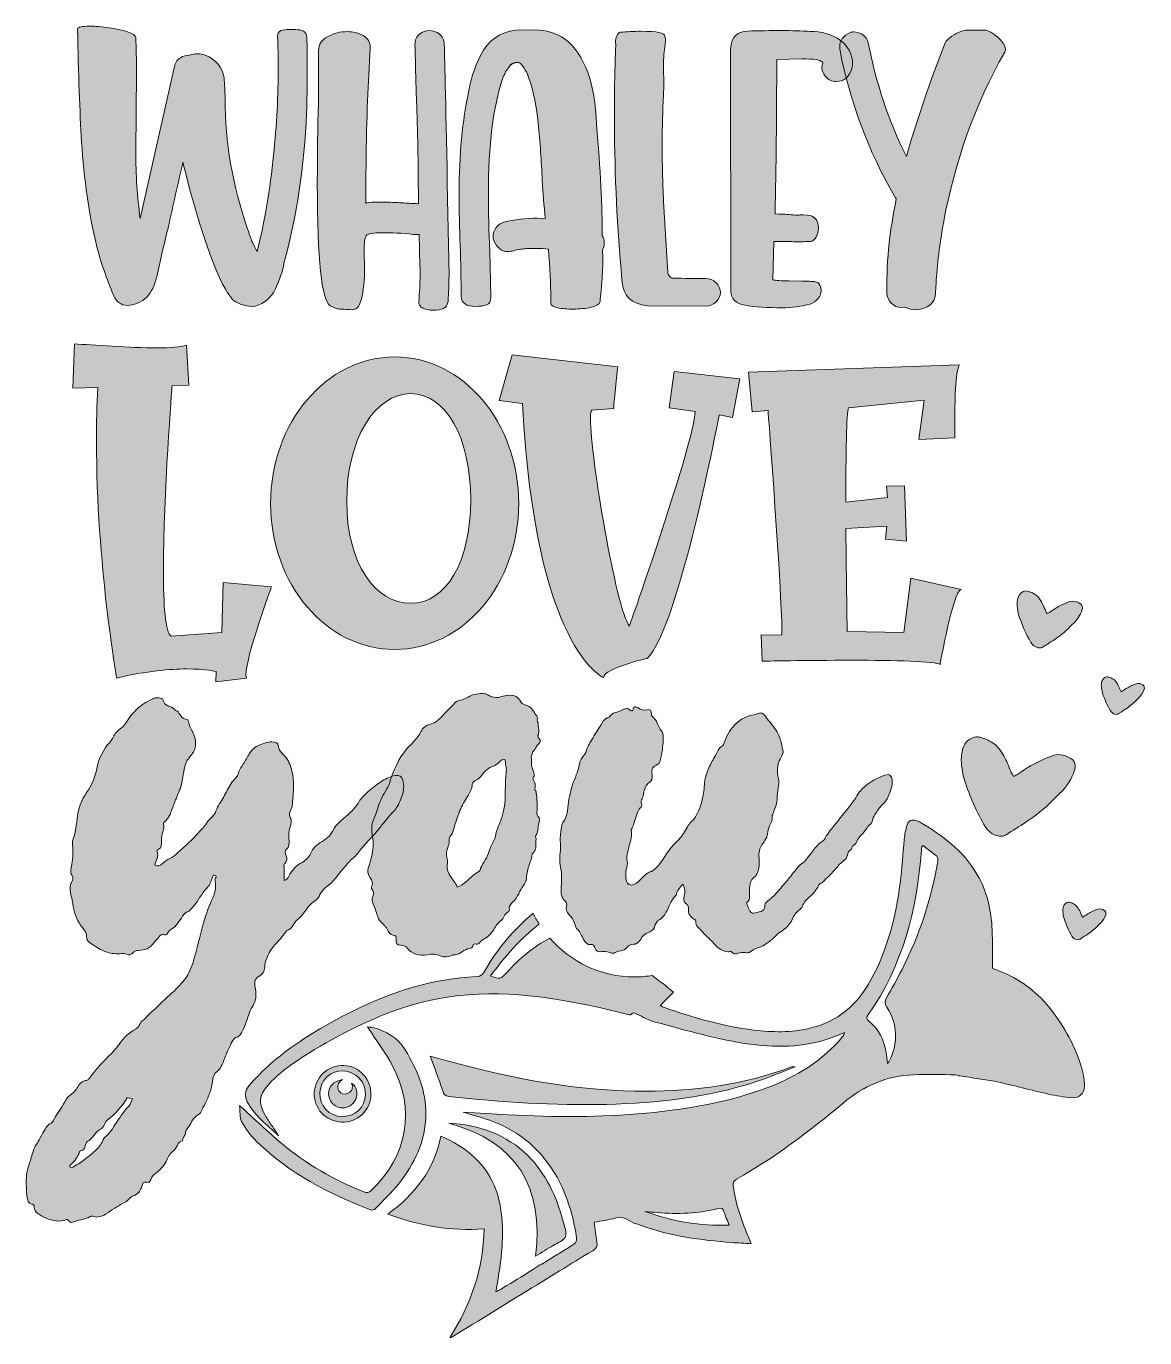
# Model space of a CAD drawing. Header units: inches. Extents: x 149 to 932, y -999 to -80.
import ezdxf

# ---------------------------------------------------------------- set-up
doc = ezdxf.new("R2010")
doc.units = ezdxf.units.IN
doc.header["$MEASUREMENT"] = 0
doc.layers.add('Layer 1', color=7, linetype='Continuous')

# ---------------------------------------------------------------- blocks, each defined once
blk = doc.blocks.new('block 3')
at = {"layer": 'Layer 1', "true_color": 0x04c0cc}
h = blk.add_hatch(color=132, dxfattribs=at)
h.dxf.hatch_style = 2
edge = h.paths.add_edge_path()
edge.add_spline(control_points=[(281.51, -532.16), (281.51, -532.16), (274.55, -530.34), (260.93, -530.34), (249.44, -530.34), (232.79, -531.85), (211.91, -536.7), (211.91, -536.7), (197.69, -458.02), (197.69, -370.26), (197.69, -358.16), (197.99, -345.75), (198.6, -333.34), (198.6, -333.34), (181.05, -333.65), (181.05, -333.65), (181.05, -333.65), (182.26, -302.78), (182.26, -302.78), (194.36, -303.38), (220.99, -305.5), (240.36, -305.5), (249.44, -305.5), (257, -304.9), (260.63, -303.69), (260.63, -303.69), (262.45, -331.53), (262.45, -331.53), (262.45, -331.53), (250.65, -331.83), (250.65, -331.83), (250.65, -331.83), (244.59, -408.69), (244.59, -460.74), (244.59, -485.86), (245.81, -504.92), (250.04, -507.34), (250.04, -507.34), (285.45, -504.92), (285.45, -504.92), (285.45, -504.92), (286.35, -469.82), (286.35, -469.82), (286.35, -469.82), (320.25, -472.85), (320.25, -472.85), (320.25, -472.85), (302.39, -520.96), (302.39, -534.58), (302.39, -534.58), (302.7, -536.7), (302.7, -536.7), (302.7, -536.7), (281.21, -539.42), (281.21, -539.42), (281.21, -539.42), (281.51, -532.16), (281.51, -532.16)], knot_values=[0, 0, 0, 0, 1, 1, 1, 2, 2, 2, 3, 3, 3, 4, 4, 4, 5, 5, 5, 6, 6, 6, 7, 7, 7, 8, 8, 8, 9, 9, 9, 10, 10, 10, 11, 11, 11, 12, 12, 12, 13, 13, 13, 14, 14, 14, 15, 15, 15, 16, 16, 16, 17, 17, 17, 18, 18, 18, 19, 19, 19, 19], degree=3, periodic=1)
h = blk.add_hatch(color=132, dxfattribs=at)
h.dxf.hatch_style = 2
edge = h.paths.add_edge_path()
edge.add_spline(control_points=[(319.64, -414.44), (319.64, -357.85), (358.68, -311.86), (406.49, -311.86), (454.6, -311.86), (493.34, -357.85), (493.34, -414.44), (493.34, -471.03), (454.6, -516.72), (406.49, -516.72), (358.68, -516.72), (319.64, -471.03), (319.64, -414.44)], knot_values=[0, 0, 0, 0, 1, 1, 1, 2, 2, 2, 3, 3, 3, 4, 4, 4, 4], degree=3, periodic=1)
edge = h.paths.add_edge_path()
edge.add_spline(control_points=[(459.75, -412.02), (459.75, -368.45), (442.5, -337.58), (417.68, -337.58), (392.87, -337.58), (372.9, -369.35), (372.9, -412.93), (372.9, -456.51), (392.87, -484.35), (417.68, -484.35), (442.5, -484.35), (459.75, -455.6), (459.75, -412.02)], knot_values=[0, 0, 0, 0, 1, 1, 1, 2, 2, 2, 3, 3, 3, 4, 4, 4, 4], degree=3, periodic=1)
h = blk.add_hatch(color=132, dxfattribs=at)
h.dxf.hatch_style = 2
edge = h.paths.add_edge_path()
edge.add_spline(control_points=[(496.07, -344.54), (496.07, -344.54), (479.73, -342.42), (479.73, -342.42), (479.73, -342.42), (488.8, -310.35), (488.8, -310.35), (488.8, -310.35), (562.64, -318.82), (562.64, -318.82), (562.64, -318.82), (559.92, -342.42), (559.92, -347.87), (559.92, -347.87), (544.48, -349.08), (544.48, -349.08), (543.88, -349.68), (543.58, -351.8), (543.58, -355.13), (543.58, -381.76), (561.43, -487.67), (570.81, -500.38), (570.81, -500.38), (616.81, -369.96), (616.81, -350.29), (616.81, -350.29), (616.81, -349.99), (616.81, -349.99), (616.81, -349.99), (598.65, -347.57), (598.65, -347.57), (598.65, -347.57), (602.28, -322.15), (602.28, -322.15), (602.28, -322.15), (648.28, -327.29), (648.28, -327.29), (648.28, -327.29), (643.13, -354.22), (643.13, -354.22), (643.13, -354.22), (633.75, -352.41), (633.75, -352.41), (633.75, -352.41), (605.61, -501.6), (583.22, -523.08), (583.22, -523.08), (553.56, -529.43), (552.65, -536.4), (552.65, -536.4), (504.84, -516.42), (496.07, -344.54)], knot_values=[0, 0, 0, 0, 1, 1, 1, 2, 2, 2, 3, 3, 3, 4, 4, 4, 5, 5, 5, 6, 6, 6, 7, 7, 7, 8, 8, 8, 9, 9, 9, 10, 10, 10, 11, 11, 11, 12, 12, 12, 13, 13, 13, 14, 14, 14, 15, 15, 15, 16, 16, 16, 17, 17, 17, 17], degree=3, periodic=1)
h = blk.add_hatch(color=132, dxfattribs=at)
h.dxf.hatch_style = 2
edge = h.paths.add_edge_path()
edge.add_spline(control_points=[(726.66, -524.29), (695.19, -524.29), (663.72, -524.9), (663.72, -524.9), (663.72, -524.9), (663.11, -506.44), (663.11, -506.44), (663.11, -506.44), (677.33, -506.74), (677.33, -506.74), (677.64, -506.44), (677.64, -504.92), (677.64, -502.81), (677.64, -477.99), (667.95, -349.38), (667.95, -349.38), (667.95, -349.38), (656.76, -350.29), (656.76, -350.29), (656.76, -350.29), (654.34, -322.45), (654.34, -322.45), (654.34, -322.45), (802.01, -317.3), (802.01, -317.3), (798.98, -321.54), (798.68, -344.84), (798.68, -358.46), (798.68, -358.46), (798.68, -368.45), (798.68, -368.45), (798.68, -368.45), (773.56, -369.66), (773.56, -369.66), (773.56, -369.66), (777.2, -342.12), (777.2, -342.12), (777.2, -342.12), (724.24, -347.57), (724.24, -347.57), (722.72, -350.29), (722.42, -380.55), (722.42, -413.54), (722.42, -413.54), (751.47, -410.21), (751.47, -410.21), (751.47, -410.21), (750.87, -402.34), (750.87, -402.34), (750.87, -402.34), (763.58, -402.04), (763.58, -402.04), (763.58, -402.04), (764.79, -440.77), (764.79, -440.77), (764.79, -440.77), (750.26, -439.56), (750.26, -439.56), (750.26, -439.56), (751.17, -430.48), (751.17, -430.48), (751.17, -430.48), (722.42, -432), (722.42, -432), (722.72, -468.91), (723.33, -504.02), (723.33, -504.02), (723.33, -504.02), (762.97, -504.92), (762.97, -504.92), (762.97, -504.92), (767.81, -466.8), (767.81, -466.8), (767.81, -466.8), (803.22, -474.66), (803.22, -474.66), (797.47, -475.57), (788.39, -527.32), (788.39, -527.32), (785.67, -524.9), (756.01, -524.29), (726.66, -524.29)], knot_values=[0, 0, 0, 0, 1, 1, 1, 2, 2, 2, 3, 3, 3, 4, 4, 4, 5, 5, 5, 6, 6, 6, 7, 7, 7, 8, 8, 8, 9, 9, 9, 10, 10, 10, 11, 11, 11, 12, 12, 12, 13, 13, 13, 14, 14, 14, 15, 15, 15, 16, 16, 16, 17, 17, 17, 18, 18, 18, 19, 19, 19, 20, 20, 20, 21, 21, 21, 22, 22, 22, 23, 23, 23, 24, 24, 24, 25, 25, 25, 26, 26, 26, 27, 27, 27, 27], degree=3, periodic=1)
at = {"layer": 'Layer 1', "lineweight": 0}
for points, knots in [([(281.51, -532.16), (281.51, -532.16), (274.55, -530.34), (260.93, -530.34), (249.44, -530.34), (232.79, -531.85), (211.91, -536.7), (211.91, -536.7), (197.69, -458.02), (197.69, -370.26), (197.69, -358.16), (197.99, -345.75), (198.6, -333.34), (198.6, -333.34), (181.05, -333.65), (181.05, -333.65), (181.05, -333.65), (182.26, -302.78), (182.26, -302.78), (194.36, -303.38), (220.99, -305.5), (240.36, -305.5), (249.44, -305.5), (257, -304.9), (260.63, -303.69), (260.63, -303.69), (262.45, -331.53), (262.45, -331.53), (262.45, -331.53), (250.65, -331.83), (250.65, -331.83), (250.65, -331.83), (244.59, -408.69), (244.59, -460.74), (244.59, -485.86), (245.81, -504.92), (250.04, -507.34), (250.04, -507.34), (285.45, -504.92), (285.45, -504.92), (285.45, -504.92), (286.35, -469.82), (286.35, -469.82), (286.35, -469.82), (320.25, -472.85), (320.25, -472.85), (320.25, -472.85), (302.39, -520.96), (302.39, -534.58), (302.39, -534.58), (302.7, -536.7), (302.7, -536.7), (302.7, -536.7), (281.21, -539.42), (281.21, -539.42), (281.21, -539.42), (281.51, -532.16), (281.51, -532.16)], [0, 0, 0, 0, 1, 1, 1, 2, 2, 2, 3, 3, 3, 4, 4, 4, 5, 5, 5, 6, 6, 6, 7, 7, 7, 8, 8, 8, 9, 9, 9, 10, 10, 10, 11, 11, 11, 12, 12, 12, 13, 13, 13, 14, 14, 14, 15, 15, 15, 16, 16, 16, 17, 17, 17, 18, 18, 18, 19, 19, 19, 19]), ([(319.64, -414.44), (319.64, -357.85), (358.68, -311.86), (406.49, -311.86), (454.6, -311.86), (493.34, -357.85), (493.34, -414.44), (493.34, -471.03), (454.6, -516.72), (406.49, -516.72), (358.68, -516.72), (319.64, -471.03), (319.64, -414.44)], [0, 0, 0, 0, 1, 1, 1, 2, 2, 2, 3, 3, 3, 4, 4, 4, 4]), ([(496.07, -344.54), (496.07, -344.54), (479.73, -342.42), (479.73, -342.42), (479.73, -342.42), (488.8, -310.35), (488.8, -310.35), (488.8, -310.35), (562.64, -318.82), (562.64, -318.82), (562.64, -318.82), (559.92, -342.42), (559.92, -347.87), (559.92, -347.87), (544.48, -349.08), (544.48, -349.08), (543.88, -349.68), (543.58, -351.8), (543.58, -355.13), (543.58, -381.76), (561.43, -487.67), (570.81, -500.38), (570.81, -500.38), (616.81, -369.96), (616.81, -350.29), (616.81, -350.29), (616.81, -349.99), (616.81, -349.99), (616.81, -349.99), (598.65, -347.57), (598.65, -347.57), (598.65, -347.57), (602.28, -322.15), (602.28, -322.15), (602.28, -322.15), (648.28, -327.29), (648.28, -327.29), (648.28, -327.29), (643.13, -354.22), (643.13, -354.22), (643.13, -354.22), (633.75, -352.41), (633.75, -352.41), (633.75, -352.41), (605.61, -501.6), (583.22, -523.08), (583.22, -523.08), (553.56, -529.43), (552.65, -536.4), (552.65, -536.4), (504.84, -516.42), (496.07, -344.54)], [0, 0, 0, 0, 1, 1, 1, 2, 2, 2, 3, 3, 3, 4, 4, 4, 5, 5, 5, 6, 6, 6, 7, 7, 7, 8, 8, 8, 9, 9, 9, 10, 10, 10, 11, 11, 11, 12, 12, 12, 13, 13, 13, 14, 14, 14, 15, 15, 15, 16, 16, 16, 17, 17, 17, 17]), ([(726.66, -524.29), (695.19, -524.29), (663.72, -524.9), (663.72, -524.9), (663.72, -524.9), (663.11, -506.44), (663.11, -506.44), (663.11, -506.44), (677.33, -506.74), (677.33, -506.74), (677.64, -506.44), (677.64, -504.92), (677.64, -502.81), (677.64, -477.99), (667.95, -349.38), (667.95, -349.38), (667.95, -349.38), (656.76, -350.29), (656.76, -350.29), (656.76, -350.29), (654.34, -322.45), (654.34, -322.45), (654.34, -322.45), (802.01, -317.3), (802.01, -317.3), (798.98, -321.54), (798.68, -344.84), (798.68, -358.46), (798.68, -358.46), (798.68, -368.45), (798.68, -368.45), (798.68, -368.45), (773.56, -369.66), (773.56, -369.66), (773.56, -369.66), (777.2, -342.12), (777.2, -342.12), (777.2, -342.12), (724.24, -347.57), (724.24, -347.57), (722.72, -350.29), (722.42, -380.55), (722.42, -413.54), (722.42, -413.54), (751.47, -410.21), (751.47, -410.21), (751.47, -410.21), (750.87, -402.34), (750.87, -402.34), (750.87, -402.34), (763.58, -402.04), (763.58, -402.04), (763.58, -402.04), (764.79, -440.77), (764.79, -440.77), (764.79, -440.77), (750.26, -439.56), (750.26, -439.56), (750.26, -439.56), (751.17, -430.48), (751.17, -430.48), (751.17, -430.48), (722.42, -432), (722.42, -432), (722.72, -468.91), (723.33, -504.02), (723.33, -504.02), (723.33, -504.02), (762.97, -504.92), (762.97, -504.92), (762.97, -504.92), (767.81, -466.8), (767.81, -466.8), (767.81, -466.8), (803.22, -474.66), (803.22, -474.66), (797.47, -475.57), (788.39, -527.32), (788.39, -527.32), (785.67, -524.9), (756.01, -524.29), (726.66, -524.29)], [0, 0, 0, 0, 1, 1, 1, 2, 2, 2, 3, 3, 3, 4, 4, 4, 5, 5, 5, 6, 6, 6, 7, 7, 7, 8, 8, 8, 9, 9, 9, 10, 10, 10, 11, 11, 11, 12, 12, 12, 13, 13, 13, 14, 14, 14, 15, 15, 15, 16, 16, 16, 17, 17, 17, 18, 18, 18, 19, 19, 19, 20, 20, 20, 21, 21, 21, 22, 22, 22, 23, 23, 23, 24, 24, 24, 25, 25, 25, 26, 26, 26, 27, 27, 27, 27]), ([(459.75, -412.02), (459.75, -368.45), (442.5, -337.58), (417.68, -337.58), (392.87, -337.58), (372.9, -369.35), (372.9, -412.93), (372.9, -456.51), (392.87, -484.35), (417.68, -484.35), (442.5, -484.35), (459.75, -455.6), (459.75, -412.02)], [0, 0, 0, 0, 1, 1, 1, 2, 2, 2, 3, 3, 3, 4, 4, 4, 4])]:
    blk.add_open_spline(points, degree=3, knots=knots, dxfattribs=at)
blk = doc.blocks.new('block 4')
at = {"layer": 'Layer 1', "true_color": 0xff4fa7}
h = blk.add_hatch(color=241, dxfattribs=at)
h.dxf.hatch_style = 2
edge = h.paths.add_edge_path()
edge.add_spline(control_points=[(306.59, -276.5), (304.24, -276.5), (301.72, -276.02), (299.05, -275.08), (296.37, -274.14), (294.33, -272.96), (292.92, -271.54), (288.35, -266.2), (283.76, -257.36), (279.12, -245.01), (274.48, -232.67), (270.28, -219.94), (266.5, -206.81), (262.73, -193.68), (259.98, -183.27), (258.25, -175.56), (254.79, -190.34), (251.41, -205.28), (248.11, -220.37), (245.28, -231.85), (242.61, -243.33), (240.09, -254.8), (237.42, -268.01), (230.5, -275), (219.34, -275.79), (214.94, -275.79), (211.71, -273.43), (209.67, -268.71), (204.8, -257.24), (200.79, -245.52), (197.64, -233.58), (192.46, -211.88), (189, -187.75), (187.27, -161.18), (186.01, -140.11), (185.07, -113.78), (184.44, -82.18), (184.59, -80.92), (187.5, -80.29), (193.16, -80.29), (197.09, -80.29), (201.57, -80.64), (206.61, -81.35), (211.64, -82.06), (215.92, -83), (219.46, -84.18), (223, -85.36), (224.92, -86.74), (225.24, -88.31), (225.55, -95.23), (225.71, -103.25), (225.71, -112.36), (225.71, -112.36), (225.24, -168.25), (225.24, -168.25), (225.24, -184.29), (226.26, -199.85), (228.3, -214.94), (228.3, -214.94), (252.59, -107.41), (252.59, -107.41), (253.22, -105.21), (254.51, -103.52), (256.48, -102.34), (258.45, -101.16), (260.53, -100.57), (262.73, -100.57), (264.62, -99.95), (266.5, -99.63), (268.39, -99.63), (270.28, -99.63), (272.08, -99.95), (273.82, -100.57), (281.52, -103.56), (285.92, -108.83), (287.02, -116.37), (287.49, -120.46), (287.73, -125.41), (287.73, -131.23), (287.73, -161.26), (292.92, -191.36), (303.29, -221.55), (304.71, -226.26), (305.92, -229.68), (306.95, -231.81), (307.97, -233.93), (309.03, -236.01), (310.13, -238.05), (315.47, -217.15), (319.33, -194.66), (321.69, -170.61), (323.89, -149.23), (324.99, -128.56), (324.99, -108.59), (324.99, -101.36), (324.83, -94.29), (324.52, -87.37), (324.52, -85.17), (325.3, -83.83), (326.87, -83.36), (328.44, -82.89), (330.41, -82.65), (332.77, -82.65), (332.77, -82.65), (337.01, -82.65), (337.01, -82.65), (339.21, -82.65), (341.06, -83), (342.56, -83.71), (344.05, -84.42), (344.87, -85.8), (345.03, -87.84), (345.19, -94.6), (345.27, -102.46), (345.27, -111.42), (345.27, -122.43), (345.11, -132.33), (344.8, -141.13), (343.22, -178.24), (337.96, -213.37), (329, -246.54), (327.9, -252.21), (325.89, -258.1), (322.98, -264.23), (320.07, -270.37), (315.4, -274.37), (308.95, -276.26), (308.95, -276.26), (306.59, -276.5), (306.59, -276.5)], knot_values=[0, 0, 0, 0, 1, 1, 1, 2, 2, 2, 3, 3, 3, 4, 4, 4, 5, 5, 5, 6, 6, 6, 7, 7, 7, 8, 8, 8, 9, 9, 9, 10, 10, 10, 11, 11, 11, 12, 12, 12, 13, 13, 13, 14, 14, 14, 15, 15, 15, 16, 16, 16, 17, 17, 17, 18, 18, 18, 19, 19, 19, 20, 20, 20, 21, 21, 21, 22, 22, 22, 23, 23, 23, 24, 24, 24, 25, 25, 25, 26, 26, 26, 27, 27, 27, 28, 28, 28, 29, 29, 29, 30, 30, 30, 31, 31, 31, 32, 32, 32, 33, 33, 33, 34, 34, 34, 35, 35, 35, 36, 36, 36, 37, 37, 37, 38, 38, 38, 39, 39, 39, 40, 40, 40, 41, 41, 41, 42, 42, 42, 43, 43, 43, 43], degree=3, periodic=1)
h = blk.add_hatch(color=241, dxfattribs=at)
h.dxf.hatch_style = 2
edge = h.paths.add_edge_path()
edge.add_spline(control_points=[(433.23, -279.09), (430.55, -279.09), (428.23, -278.65), (426.27, -277.79), (424.3, -276.93), (423.32, -275.24), (423.32, -272.72), (423.95, -266.75), (424.27, -260.78), (424.27, -254.8), (424.27, -248.67), (424.11, -242.54), (423.79, -236.4), (423.79, -236.4), (423.56, -226.03), (423.56, -226.03), (423.56, -226.03), (419.55, -226.03), (419.55, -226.03), (411.37, -225.24), (404.3, -224.85), (398.33, -224.85), (391.56, -224.85), (387.63, -225.56), (386.54, -226.97), (385.59, -228.86), (385.12, -232.24), (385.12, -237.11), (385.12, -237.11), (385.36, -250.79), (385.36, -250.79), (385.36, -262.74), (383.94, -271.31), (381.11, -276.5), (380.17, -278.06), (378.75, -278.85), (376.87, -278.85), (370.42, -278.54), (366.88, -278.3), (366.25, -278.15), (366.25, -278.15), (361.3, -276.02), (361.3, -276.02), (355.33, -272.09), (352.34, -243.64), (352.34, -190.66), (352.34, -171.63), (352.58, -153.32), (353.05, -135.71), (353.05, -135.71), (353.28, -97.27), (353.28, -97.27), (353.28, -93.03), (355.41, -89.77), (359.65, -87.48), (363.9, -85.21), (368.45, -84.07), (373.33, -84.07), (377.41, -84.07), (381.11, -84.97), (384.41, -86.78), (387.71, -88.59), (389.36, -91.46), (389.36, -95.38), (389.36, -95.38), (388.42, -114.25), (388.42, -114.25), (387.01, -136.89), (386.3, -166.92), (386.3, -204.33), (386.3, -203.71), (388.97, -203.39), (394.32, -203.39), (397.93, -203.39), (402.02, -203.51), (406.58, -203.74), (411.14, -203.98), (414.91, -204.18), (417.9, -204.33), (420.88, -204.49), (422.62, -204.57), (423.09, -204.57), (423.09, -180.52), (422.69, -157.56), (421.91, -135.71), (421.44, -122.03), (421.04, -107.88), (420.73, -93.26), (420.73, -89.96), (421.79, -87.48), (423.91, -85.83), (426.03, -84.18), (428.35, -83.36), (430.87, -83.36), (433.38, -83.36), (435.7, -84.18), (437.83, -85.83), (439.95, -87.48), (441.09, -89.96), (441.25, -93.26), (441.56, -103.8), (442.34, -139.8), (443.6, -201.27), (443.6, -201.27), (444.55, -255.04), (444.55, -255.04), (444.55, -261.01), (444.31, -266.91), (443.84, -272.72), (443.52, -275.4), (442.5, -277.12), (440.77, -277.91), (439.04, -278.69), (436.53, -279.09), (433.23, -279.09)], knot_values=[0, 0, 0, 0, 1, 1, 1, 2, 2, 2, 3, 3, 3, 4, 4, 4, 5, 5, 5, 6, 6, 6, 7, 7, 7, 8, 8, 8, 9, 9, 9, 10, 10, 10, 11, 11, 11, 12, 12, 12, 13, 13, 13, 14, 14, 14, 15, 15, 15, 16, 16, 16, 17, 17, 17, 18, 18, 18, 19, 19, 19, 20, 20, 20, 21, 21, 21, 22, 22, 22, 23, 23, 23, 24, 24, 24, 25, 25, 25, 26, 26, 26, 27, 27, 27, 28, 28, 28, 29, 29, 29, 30, 30, 30, 31, 31, 31, 32, 32, 32, 33, 33, 33, 34, 34, 34, 35, 35, 35, 36, 36, 36, 37, 37, 37, 38, 38, 38, 38], degree=3, periodic=1)
h = blk.add_hatch(color=241, dxfattribs=at)
h.dxf.hatch_style = 2
edge = h.paths.add_edge_path()
edge.add_spline(control_points=[(531.56, -278.38), (527.47, -278.38), (523.82, -278.06), (520.59, -277.44), (517.37, -276.81), (515.76, -275.79), (515.76, -274.37), (515.76, -274.37), (515.76, -270.83), (515.76, -270.83), (515.76, -260.78), (515.21, -249.3), (514.11, -236.4), (511.43, -236.09), (508.69, -235.93), (505.86, -235.93), (500.51, -235.93), (496.85, -236.09), (494.89, -236.4), (492.92, -236.72), (491.23, -237.07), (489.82, -237.46), (488.41, -237.86), (487.07, -238.05), (485.81, -238.05), (481.41, -238.05), (478.11, -235.54), (475.91, -230.51), (475.59, -229.57), (475.43, -228.62), (475.43, -227.68), (475.43, -225.32), (476.14, -223.2), (477.56, -221.31), (478.97, -219.42), (480.78, -218.17), (482.98, -217.54), (490.52, -215.65), (498.31, -214.71), (506.33, -214.71), (506.33, -214.71), (511.99, -214.94), (511.99, -214.94), (511.05, -205.98), (510.34, -197.1), (509.87, -188.3), (509.24, -174.78), (508.29, -161.34), (507.04, -147.97), (506.09, -137.44), (503.81, -126.75), (500.2, -115.9), (500.2, -115.75), (500.16, -115.55), (500.08, -115.31), (500, -115.08), (499.92, -114.88), (499.84, -114.72), (499.76, -114.57), (499.65, -114.33), (499.49, -114.01), (499.33, -113.7), (499.17, -113.35), (499.02, -112.95), (498.86, -112.56), (498.62, -112.13), (498.31, -111.66), (497.99, -111.18), (497.68, -110.71), (497.37, -110.24), (497.05, -109.77), (496.74, -109.3), (496.42, -108.83), (496.42, -108.83), (496.42, -108.59), (496.42, -108.59), (496.42, -108.59), (494.53, -106.47), (494.53, -106.47), (494.53, -106.47), (494.3, -106.47), (494.3, -106.47), (494.3, -106.31), (494.26, -106.2), (494.18, -106.11), (494.1, -106.04), (493.98, -105.96), (493.83, -105.88), (493.67, -105.8), (492.65, -105.76), (490.76, -105.76), (490.29, -106.08), (489.82, -106.23), (489.35, -106.23), (489.35, -106.23), (490.52, -106), (490.52, -106), (489.9, -106.15), (489.35, -106.39), (488.88, -106.7), (488.41, -107.02), (488.09, -107.22), (487.94, -107.29), (487.77, -107.37), (487.7, -107.49), (487.7, -107.65), (487.7, -107.65), (487.94, -107.18), (487.94, -107.18), (485.26, -110.32), (483.69, -112.76), (483.22, -114.49), (482.9, -114.96), (482.63, -115.39), (482.39, -115.78), (482.16, -116.18), (482.04, -116.61), (482.04, -117.08), (475.43, -136.73), (472.13, -163.54), (472.13, -197.49), (472.13, -210.55), (472.45, -223.91), (473.08, -237.58), (473.08, -237.58), (473.78, -269.89), (473.78, -269.89), (473.78, -272.88), (472.8, -274.73), (470.83, -275.43), (468.87, -276.14), (466.24, -276.5), (462.94, -276.5), (456.65, -276.5), (453.35, -274.14), (453.03, -269.42), (453.03, -257.95), (452.8, -246.12), (452.32, -233.93), (451.85, -221.75), (451.62, -209.6), (451.62, -197.49), (451.62, -170.46), (453.9, -146.4), (458.46, -125.33), (460.19, -115.43), (463.56, -106), (468.59, -97.04), (475.04, -87.6), (483.93, -82.89), (495.24, -82.89), (495.24, -82.89), (501.14, -83.12), (501.14, -83.12), (501.14, -83.12), (504.91, -82.89), (504.91, -82.89), (512.3, -82.89), (519.29, -85.01), (525.9, -89.25), (539.57, -100.26), (546.89, -120.15), (547.83, -148.92), (550.5, -180.83), (551.84, -206.77), (551.84, -226.74), (552.78, -228.31), (553.25, -230.12), (553.25, -232.16), (553.25, -234.05), (552.86, -235.62), (552.08, -236.88), (552.08, -236.88), (552.31, -242.54), (552.31, -242.54), (552.31, -245.37), (552.19, -248.83), (551.96, -252.91), (551.72, -257), (551.45, -260.93), (551.13, -264.7), (550.82, -268.48), (550.54, -271.27), (550.31, -273.07), (550.07, -274.89), (548.03, -276.22), (544.17, -277.08), (540.32, -277.95), (536.11, -278.38), (531.56, -278.38)], knot_values=[0, 0, 0, 0, 1, 1, 1, 2, 2, 2, 3, 3, 3, 4, 4, 4, 5, 5, 5, 6, 6, 6, 7, 7, 7, 8, 8, 8, 9, 9, 9, 10, 10, 10, 11, 11, 11, 12, 12, 12, 13, 13, 13, 14, 14, 14, 15, 15, 15, 16, 16, 16, 17, 17, 17, 18, 18, 18, 19, 19, 19, 20, 20, 20, 21, 21, 21, 22, 22, 22, 23, 23, 23, 24, 24, 24, 25, 25, 25, 26, 26, 26, 27, 27, 27, 28, 28, 28, 29, 29, 29, 30, 30, 30, 31, 31, 31, 32, 32, 32, 33, 33, 33, 34, 34, 34, 35, 35, 35, 36, 36, 36, 37, 37, 37, 38, 38, 38, 39, 39, 39, 40, 40, 40, 41, 41, 41, 42, 42, 42, 43, 43, 43, 44, 44, 44, 45, 45, 45, 46, 46, 46, 47, 47, 47, 48, 48, 48, 49, 49, 49, 50, 50, 50, 51, 51, 51, 52, 52, 52, 53, 53, 53, 54, 54, 54, 55, 55, 55, 56, 56, 56, 57, 57, 57, 58, 58, 58, 59, 59, 59, 60, 60, 60, 61, 61, 61, 62, 62, 62, 63, 63, 63, 63], degree=3, periodic=1)
edge = h.paths.add_edge_path()
edge.add_spline(control_points=[(488.17, -107.18), (488.17, -107.18), (488.64, -106.7), (488.64, -106.7), (488.64, -106.86), (488.41, -107.02), (487.94, -107.18), (487.94, -107.18), (488.17, -107.18), (488.17, -107.18)], knot_values=[0, 0, 0, 0, 1, 1, 1, 2, 2, 2, 3, 3, 3, 3], degree=3, periodic=1)
h = blk.add_hatch(color=241, dxfattribs=at)
h.dxf.hatch_style = 2
edge = h.paths.add_edge_path()
edge.add_spline(control_points=[(624.24, -276.26), (624.24, -276.26), (597.35, -276.02), (597.35, -276.02), (597.35, -276.02), (588.16, -276.26), (588.16, -276.26), (575.26, -276.26), (567.95, -271.62), (566.23, -262.35), (565.6, -258.89), (565.2, -254.88), (565.05, -250.32), (561.9, -215.1), (560.33, -178.47), (560.33, -140.43), (560.33, -124.86), (560.64, -109.3), (561.27, -93.73), (561.27, -93.73), (561.04, -91.14), (561.04, -91.14), (561.04, -89.88), (561.35, -88.51), (561.98, -87.01), (562.61, -85.52), (563.47, -84.7), (564.57, -84.54), (568.82, -84.07), (573.69, -83.83), (579.2, -83.83), (590.2, -83.83), (595.7, -85.01), (595.7, -87.37), (596.02, -88.31), (596.18, -89.33), (596.18, -90.43), (596.18, -90.43), (595.94, -92.79), (595.94, -92.79), (595.15, -97.82), (594.76, -102.78), (594.76, -107.65), (594.76, -107.65), (595, -122.03), (595, -122.03), (595, -122.03), (594.76, -128.64), (594.76, -128.64), (594.13, -139.8), (593.82, -150.96), (593.82, -162.12), (593.82, -175.64), (594.13, -189.24), (594.76, -202.92), (594.76, -202.92), (597.83, -252.91), (597.83, -252.91), (597.98, -254.01), (598.42, -254.92), (599.12, -255.63), (599.83, -256.33), (600.73, -256.69), (601.83, -256.69), (609.22, -256.84), (616.69, -256.92), (624.24, -256.92), (627.07, -256.92), (629.46, -257.87), (631.43, -259.75), (633.39, -261.64), (634.45, -264), (634.61, -266.83), (634.61, -269.34), (633.55, -271.54), (631.43, -273.43), (629.31, -275.32), (626.91, -276.26), (624.24, -276.26)], knot_values=[0, 0, 0, 0, 1, 1, 1, 2, 2, 2, 3, 3, 3, 4, 4, 4, 5, 5, 5, 6, 6, 6, 7, 7, 7, 8, 8, 8, 9, 9, 9, 10, 10, 10, 11, 11, 11, 12, 12, 12, 13, 13, 13, 14, 14, 14, 15, 15, 15, 16, 16, 16, 17, 17, 17, 18, 18, 18, 19, 19, 19, 20, 20, 20, 21, 21, 21, 22, 22, 22, 23, 23, 23, 24, 24, 24, 25, 25, 25, 26, 26, 26, 26], degree=3, periodic=1)
h = blk.add_hatch(color=241, dxfattribs=at)
h.dxf.hatch_style = 2
edge = h.paths.add_edge_path()
edge.add_spline(control_points=[(678, -277.44), (667.31, -277.44), (658.62, -276.85), (651.94, -275.67), (645.26, -274.49), (641.92, -271.23), (641.92, -265.88), (641.92, -265.88), (641.69, -97.27), (641.69, -97.27), (641.69, -95.7), (641.92, -93.81), (642.39, -91.61), (643.65, -86.27), (648.32, -83.56), (656.42, -83.48), (664.52, -83.4), (672.49, -83.36), (680.36, -83.36), (686.96, -83.36), (693.56, -83.59), (700.17, -84.07), (708.19, -84.38), (715.1, -87.05), (720.92, -92.08), (725.01, -96.33), (727.05, -101.04), (727.05, -106.23), (727.05, -108.12), (726.66, -110.01), (725.87, -111.89), (723.83, -116.61), (720.53, -118.97), (715.97, -118.97), (712.51, -118.97), (709.84, -117.71), (707.95, -115.19), (706.38, -113.47), (705.59, -111.58), (705.59, -109.53), (705.59, -107.96), (705.83, -106.94), (706.3, -106.47), (706.3, -106.47), (706.3, -105.76), (706.3, -105.76), (706.14, -105.61), (705.87, -105.37), (705.47, -105.05), (705.08, -104.74), (704.65, -104.5), (704.18, -104.35), (704.18, -104.35), (704.41, -104.58), (704.41, -104.58), (704.41, -104.58), (701.82, -103.64), (701.82, -103.64), (698.83, -103.33), (695.61, -103.17), (692.15, -103.17), (692.15, -103.17), (673.99, -103.64), (673.99, -103.64), (673.99, -143.26), (673.6, -179.26), (672.81, -211.64), (672.81, -211.64), (675.64, -211.88), (675.64, -211.88), (679.1, -211.88), (682.95, -212.12), (687.2, -212.59), (689.24, -212.59), (690.5, -212.51), (690.97, -212.35), (690.97, -212.35), (692.86, -212.35), (692.86, -212.35), (699.77, -212.35), (703.23, -215.42), (703.23, -221.55), (703.23, -223.91), (702.68, -226.03), (701.58, -227.91), (700.48, -229.8), (699.14, -230.83), (697.57, -230.98), (694.74, -231.14), (691.28, -231.22), (687.2, -231.22), (683.74, -231.06), (678.71, -230.98), (672.1, -230.98), (672.1, -230.98), (671.4, -257.87), (671.4, -257.87), (673.28, -258.34), (676.98, -258.57), (682.48, -258.57), (682.48, -258.57), (691.92, -258.81), (691.92, -258.81), (697.26, -258.81), (700.56, -259.01), (701.82, -259.4), (703.07, -259.79), (704.02, -260.93), (704.65, -262.82), (704.96, -263.61), (705.12, -264.47), (705.12, -265.41), (705.12, -267.46), (704.37, -269.34), (702.88, -271.07), (701.38, -272.8), (699.54, -274.06), (697.34, -274.84), (690.89, -276.58), (684.45, -277.44), (678, -277.44)], knot_values=[0, 0, 0, 0, 1, 1, 1, 2, 2, 2, 3, 3, 3, 4, 4, 4, 5, 5, 5, 6, 6, 6, 7, 7, 7, 8, 8, 8, 9, 9, 9, 10, 10, 10, 11, 11, 11, 12, 12, 12, 13, 13, 13, 14, 14, 14, 15, 15, 15, 16, 16, 16, 17, 17, 17, 18, 18, 18, 19, 19, 19, 20, 20, 20, 21, 21, 21, 22, 22, 22, 23, 23, 23, 24, 24, 24, 25, 25, 25, 26, 26, 26, 27, 27, 27, 28, 28, 28, 29, 29, 29, 30, 30, 30, 31, 31, 31, 32, 32, 32, 33, 33, 33, 34, 34, 34, 35, 35, 35, 36, 36, 36, 37, 37, 37, 38, 38, 38, 39, 39, 39, 40, 40, 40, 40], degree=3, periodic=1)
h = blk.add_hatch(color=241, dxfattribs=at)
h.dxf.hatch_style = 2
edge = h.paths.add_edge_path()
edge.add_spline(control_points=[(771.85, -278.85), (768.87, -278.85), (766.2, -278.22), (763.84, -276.97), (763.84, -276.97), (761.24, -277.2), (761.24, -277.2), (758.41, -277.2), (756.06, -276.18), (754.17, -274.14), (752.28, -272.09), (751.26, -269.74), (751.1, -267.06), (751.1, -267.06), (751.1, -262.11), (751.1, -262.11), (751.1, -250.64), (751.81, -239.16), (753.23, -227.68), (754.48, -218.72), (755.97, -209.84), (757.7, -201.03), (757.23, -200.56), (756.84, -200.01), (756.53, -199.38), (738.13, -167.47), (725.4, -133.43), (718.32, -97.27), (718.16, -96.49), (718.09, -95.62), (718.09, -94.68), (718.09, -90.28), (720.52, -86.98), (725.4, -84.77), (726.18, -84.46), (727.05, -84.3), (727.99, -84.3), (730.19, -84.3), (732.31, -85.01), (734.36, -86.42), (736.4, -87.84), (737.66, -89.65), (738.13, -91.85), (743.48, -119.99), (752.36, -146.56), (764.78, -171.55), (772.64, -144.52), (781.68, -117.95), (791.9, -91.85), (792.37, -90.9), (793.51, -89.72), (795.32, -88.31), (797.12, -86.89), (799.13, -85.68), (801.33, -84.65), (803.53, -83.63), (805.26, -83.12), (806.52, -83.12), (806.52, -83.12), (820.43, -83.12), (820.43, -83.12), (821.53, -83.12), (823.18, -83.87), (825.39, -85.36), (827.59, -86.86), (829.59, -88.63), (831.4, -90.67), (833.2, -92.71), (834.11, -94.68), (834.11, -96.56), (834.11, -97.19), (833.95, -97.82), (833.64, -98.45), (813.04, -134.77), (798.74, -174.7), (790.72, -218.25), (787.57, -236.01), (785.85, -250.79), (785.53, -262.58), (785.53, -262.58), (785.3, -267.77), (785.3, -267.77), (784.35, -274.53), (779.87, -278.22), (771.85, -278.85)], knot_values=[0, 0, 0, 0, 1, 1, 1, 2, 2, 2, 3, 3, 3, 4, 4, 4, 5, 5, 5, 6, 6, 6, 7, 7, 7, 8, 8, 8, 9, 9, 9, 10, 10, 10, 11, 11, 11, 12, 12, 12, 13, 13, 13, 14, 14, 14, 15, 15, 15, 16, 16, 16, 17, 17, 17, 18, 18, 18, 19, 19, 19, 20, 20, 20, 21, 21, 21, 22, 22, 22, 23, 23, 23, 24, 24, 24, 25, 25, 25, 26, 26, 26, 27, 27, 27, 28, 28, 28, 28], degree=3, periodic=1)
at = {"layer": 'Layer 1', "lineweight": 0}
for points, knots in [([(306.59, -276.5), (304.24, -276.5), (301.72, -276.02), (299.05, -275.08), (296.37, -274.14), (294.33, -272.96), (292.92, -271.54), (288.35, -266.2), (283.76, -257.36), (279.12, -245.01), (274.48, -232.67), (270.28, -219.94), (266.5, -206.81), (262.73, -193.68), (259.98, -183.27), (258.25, -175.56), (254.79, -190.34), (251.41, -205.28), (248.11, -220.37), (245.28, -231.85), (242.61, -243.33), (240.09, -254.8), (237.42, -268.01), (230.5, -275), (219.34, -275.79), (214.94, -275.79), (211.71, -273.43), (209.67, -268.71), (204.8, -257.24), (200.79, -245.52), (197.64, -233.58), (192.46, -211.88), (189, -187.75), (187.27, -161.18), (186.01, -140.11), (185.07, -113.78), (184.44, -82.18), (184.59, -80.92), (187.5, -80.29), (193.16, -80.29), (197.09, -80.29), (201.57, -80.64), (206.61, -81.35), (211.64, -82.06), (215.92, -83), (219.46, -84.18), (223, -85.36), (224.92, -86.74), (225.24, -88.31), (225.55, -95.23), (225.71, -103.25), (225.71, -112.36), (225.71, -112.36), (225.24, -168.25), (225.24, -168.25), (225.24, -184.29), (226.26, -199.85), (228.3, -214.94), (228.3, -214.94), (252.59, -107.41), (252.59, -107.41), (253.22, -105.21), (254.51, -103.52), (256.48, -102.34), (258.45, -101.16), (260.53, -100.57), (262.73, -100.57), (264.62, -99.95), (266.5, -99.63), (268.39, -99.63), (270.28, -99.63), (272.08, -99.95), (273.82, -100.57), (281.52, -103.56), (285.92, -108.83), (287.02, -116.37), (287.49, -120.46), (287.73, -125.41), (287.73, -131.23), (287.73, -161.26), (292.92, -191.36), (303.29, -221.55), (304.71, -226.26), (305.92, -229.68), (306.95, -231.81), (307.97, -233.93), (309.03, -236.01), (310.13, -238.05), (315.47, -217.15), (319.33, -194.66), (321.69, -170.61), (323.89, -149.23), (324.99, -128.56), (324.99, -108.59), (324.99, -101.36), (324.83, -94.29), (324.52, -87.37), (324.52, -85.17), (325.3, -83.83), (326.87, -83.36), (328.44, -82.89), (330.41, -82.65), (332.77, -82.65), (332.77, -82.65), (337.01, -82.65), (337.01, -82.65), (339.21, -82.65), (341.06, -83), (342.56, -83.71), (344.05, -84.42), (344.87, -85.8), (345.03, -87.84), (345.19, -94.6), (345.27, -102.46), (345.27, -111.42), (345.27, -122.43), (345.11, -132.33), (344.8, -141.13), (343.22, -178.24), (337.96, -213.37), (329, -246.54), (327.9, -252.21), (325.89, -258.1), (322.98, -264.23), (320.07, -270.37), (315.4, -274.37), (308.95, -276.26), (308.95, -276.26), (306.59, -276.5), (306.59, -276.5)], [0, 0, 0, 0, 1, 1, 1, 2, 2, 2, 3, 3, 3, 4, 4, 4, 5, 5, 5, 6, 6, 6, 7, 7, 7, 8, 8, 8, 9, 9, 9, 10, 10, 10, 11, 11, 11, 12, 12, 12, 13, 13, 13, 14, 14, 14, 15, 15, 15, 16, 16, 16, 17, 17, 17, 18, 18, 18, 19, 19, 19, 20, 20, 20, 21, 21, 21, 22, 22, 22, 23, 23, 23, 24, 24, 24, 25, 25, 25, 26, 26, 26, 27, 27, 27, 28, 28, 28, 29, 29, 29, 30, 30, 30, 31, 31, 31, 32, 32, 32, 33, 33, 33, 34, 34, 34, 35, 35, 35, 36, 36, 36, 37, 37, 37, 38, 38, 38, 39, 39, 39, 40, 40, 40, 41, 41, 41, 42, 42, 42, 43, 43, 43, 43]), ([(433.23, -279.09), (430.55, -279.09), (428.23, -278.65), (426.27, -277.79), (424.3, -276.93), (423.32, -275.24), (423.32, -272.72), (423.95, -266.75), (424.27, -260.78), (424.27, -254.8), (424.27, -248.67), (424.11, -242.54), (423.79, -236.4), (423.79, -236.4), (423.56, -226.03), (423.56, -226.03), (423.56, -226.03), (419.55, -226.03), (419.55, -226.03), (411.37, -225.24), (404.3, -224.85), (398.33, -224.85), (391.56, -224.85), (387.63, -225.56), (386.54, -226.97), (385.59, -228.86), (385.12, -232.24), (385.12, -237.11), (385.12, -237.11), (385.36, -250.79), (385.36, -250.79), (385.36, -262.74), (383.94, -271.31), (381.11, -276.5), (380.17, -278.06), (378.75, -278.85), (376.87, -278.85), (370.42, -278.54), (366.88, -278.3), (366.25, -278.15), (366.25, -278.15), (361.3, -276.02), (361.3, -276.02), (355.33, -272.09), (352.34, -243.64), (352.34, -190.66), (352.34, -171.63), (352.58, -153.32), (353.05, -135.71), (353.05, -135.71), (353.28, -97.27), (353.28, -97.27), (353.28, -93.03), (355.41, -89.77), (359.65, -87.48), (363.9, -85.21), (368.45, -84.07), (373.33, -84.07), (377.41, -84.07), (381.11, -84.97), (384.41, -86.78), (387.71, -88.59), (389.36, -91.46), (389.36, -95.38), (389.36, -95.38), (388.42, -114.25), (388.42, -114.25), (387.01, -136.89), (386.3, -166.92), (386.3, -204.33), (386.3, -203.71), (388.97, -203.39), (394.32, -203.39), (397.93, -203.39), (402.02, -203.51), (406.58, -203.74), (411.14, -203.98), (414.91, -204.18), (417.9, -204.33), (420.88, -204.49), (422.62, -204.57), (423.09, -204.57), (423.09, -180.52), (422.69, -157.56), (421.91, -135.71), (421.44, -122.03), (421.04, -107.88), (420.73, -93.26), (420.73, -89.96), (421.79, -87.48), (423.91, -85.83), (426.03, -84.18), (428.35, -83.36), (430.87, -83.36), (433.38, -83.36), (435.7, -84.18), (437.83, -85.83), (439.95, -87.48), (441.09, -89.96), (441.25, -93.26), (441.56, -103.8), (442.34, -139.8), (443.6, -201.27), (443.6, -201.27), (444.55, -255.04), (444.55, -255.04), (444.55, -261.01), (444.31, -266.91), (443.84, -272.72), (443.52, -275.4), (442.5, -277.12), (440.77, -277.91), (439.04, -278.69), (436.53, -279.09), (433.23, -279.09)], [0, 0, 0, 0, 1, 1, 1, 2, 2, 2, 3, 3, 3, 4, 4, 4, 5, 5, 5, 6, 6, 6, 7, 7, 7, 8, 8, 8, 9, 9, 9, 10, 10, 10, 11, 11, 11, 12, 12, 12, 13, 13, 13, 14, 14, 14, 15, 15, 15, 16, 16, 16, 17, 17, 17, 18, 18, 18, 19, 19, 19, 20, 20, 20, 21, 21, 21, 22, 22, 22, 23, 23, 23, 24, 24, 24, 25, 25, 25, 26, 26, 26, 27, 27, 27, 28, 28, 28, 29, 29, 29, 30, 30, 30, 31, 31, 31, 32, 32, 32, 33, 33, 33, 34, 34, 34, 35, 35, 35, 36, 36, 36, 37, 37, 37, 38, 38, 38, 38]), ([(531.56, -278.38), (527.47, -278.38), (523.82, -278.06), (520.59, -277.44), (517.37, -276.81), (515.76, -275.79), (515.76, -274.37), (515.76, -274.37), (515.76, -270.83), (515.76, -270.83), (515.76, -260.78), (515.21, -249.3), (514.11, -236.4), (511.43, -236.09), (508.69, -235.93), (505.86, -235.93), (500.51, -235.93), (496.85, -236.09), (494.89, -236.4), (492.92, -236.72), (491.23, -237.07), (489.82, -237.46), (488.41, -237.86), (487.07, -238.05), (485.81, -238.05), (481.41, -238.05), (478.11, -235.54), (475.91, -230.51), (475.59, -229.57), (475.43, -228.62), (475.43, -227.68), (475.43, -225.32), (476.14, -223.2), (477.56, -221.31), (478.97, -219.42), (480.78, -218.17), (482.98, -217.54), (490.52, -215.65), (498.31, -214.71), (506.33, -214.71), (506.33, -214.71), (511.99, -214.94), (511.99, -214.94), (511.05, -205.98), (510.34, -197.1), (509.87, -188.3), (509.24, -174.78), (508.29, -161.34), (507.04, -147.97), (506.09, -137.44), (503.81, -126.75), (500.2, -115.9), (500.2, -115.75), (500.16, -115.55), (500.08, -115.31), (500, -115.08), (499.92, -114.88), (499.84, -114.72), (499.76, -114.57), (499.65, -114.33), (499.49, -114.01), (499.33, -113.7), (499.17, -113.35), (499.02, -112.95), (498.86, -112.56), (498.62, -112.13), (498.31, -111.66), (497.99, -111.18), (497.68, -110.71), (497.37, -110.24), (497.05, -109.77), (496.74, -109.3), (496.42, -108.83), (496.42, -108.83), (496.42, -108.59), (496.42, -108.59), (496.42, -108.59), (494.53, -106.47), (494.53, -106.47), (494.53, -106.47), (494.3, -106.47), (494.3, -106.47), (494.3, -106.31), (494.26, -106.2), (494.18, -106.11), (494.1, -106.04), (493.98, -105.96), (493.83, -105.88), (493.67, -105.8), (492.65, -105.76), (490.76, -105.76), (490.29, -106.08), (489.82, -106.23), (489.35, -106.23), (489.35, -106.23), (490.52, -106), (490.52, -106), (489.9, -106.15), (489.35, -106.39), (488.88, -106.7), (488.41, -107.02), (488.09, -107.22), (487.94, -107.29), (487.77, -107.37), (487.7, -107.49), (487.7, -107.65), (487.7, -107.65), (487.94, -107.18), (487.94, -107.18), (485.26, -110.32), (483.69, -112.76), (483.22, -114.49), (482.9, -114.96), (482.63, -115.39), (482.39, -115.78), (482.16, -116.18), (482.04, -116.61), (482.04, -117.08), (475.43, -136.73), (472.13, -163.54), (472.13, -197.49), (472.13, -210.55), (472.45, -223.91), (473.08, -237.58), (473.08, -237.58), (473.78, -269.89), (473.78, -269.89), (473.78, -272.88), (472.8, -274.73), (470.83, -275.43), (468.87, -276.14), (466.24, -276.5), (462.94, -276.5), (456.65, -276.5), (453.35, -274.14), (453.03, -269.42), (453.03, -257.95), (452.8, -246.12), (452.32, -233.93), (451.85, -221.75), (451.62, -209.6), (451.62, -197.49), (451.62, -170.46), (453.9, -146.4), (458.46, -125.33), (460.19, -115.43), (463.56, -106), (468.59, -97.04), (475.04, -87.6), (483.93, -82.89), (495.24, -82.89), (495.24, -82.89), (501.14, -83.12), (501.14, -83.12), (501.14, -83.12), (504.91, -82.89), (504.91, -82.89), (512.3, -82.89), (519.29, -85.01), (525.9, -89.25), (539.57, -100.26), (546.89, -120.15), (547.83, -148.92), (550.5, -180.83), (551.84, -206.77), (551.84, -226.74), (552.78, -228.31), (553.25, -230.12), (553.25, -232.16), (553.25, -234.05), (552.86, -235.62), (552.08, -236.88), (552.08, -236.88), (552.31, -242.54), (552.31, -242.54), (552.31, -245.37), (552.19, -248.83), (551.96, -252.91), (551.72, -257), (551.45, -260.93), (551.13, -264.7), (550.82, -268.48), (550.54, -271.27), (550.31, -273.07), (550.07, -274.89), (548.03, -276.22), (544.17, -277.08), (540.32, -277.95), (536.11, -278.38), (531.56, -278.38)], [0, 0, 0, 0, 1, 1, 1, 2, 2, 2, 3, 3, 3, 4, 4, 4, 5, 5, 5, 6, 6, 6, 7, 7, 7, 8, 8, 8, 9, 9, 9, 10, 10, 10, 11, 11, 11, 12, 12, 12, 13, 13, 13, 14, 14, 14, 15, 15, 15, 16, 16, 16, 17, 17, 17, 18, 18, 18, 19, 19, 19, 20, 20, 20, 21, 21, 21, 22, 22, 22, 23, 23, 23, 24, 24, 24, 25, 25, 25, 26, 26, 26, 27, 27, 27, 28, 28, 28, 29, 29, 29, 30, 30, 30, 31, 31, 31, 32, 32, 32, 33, 33, 33, 34, 34, 34, 35, 35, 35, 36, 36, 36, 37, 37, 37, 38, 38, 38, 39, 39, 39, 40, 40, 40, 41, 41, 41, 42, 42, 42, 43, 43, 43, 44, 44, 44, 45, 45, 45, 46, 46, 46, 47, 47, 47, 48, 48, 48, 49, 49, 49, 50, 50, 50, 51, 51, 51, 52, 52, 52, 53, 53, 53, 54, 54, 54, 55, 55, 55, 56, 56, 56, 57, 57, 57, 58, 58, 58, 59, 59, 59, 60, 60, 60, 61, 61, 61, 62, 62, 62, 63, 63, 63, 63]), ([(624.24, -276.26), (624.24, -276.26), (597.35, -276.02), (597.35, -276.02), (597.35, -276.02), (588.16, -276.26), (588.16, -276.26), (575.26, -276.26), (567.95, -271.62), (566.23, -262.35), (565.6, -258.89), (565.2, -254.88), (565.05, -250.32), (561.9, -215.1), (560.33, -178.47), (560.33, -140.43), (560.33, -124.86), (560.64, -109.3), (561.27, -93.73), (561.27, -93.73), (561.04, -91.14), (561.04, -91.14), (561.04, -89.88), (561.35, -88.51), (561.98, -87.01), (562.61, -85.52), (563.47, -84.7), (564.57, -84.54), (568.82, -84.07), (573.69, -83.83), (579.2, -83.83), (590.2, -83.83), (595.7, -85.01), (595.7, -87.37), (596.02, -88.31), (596.18, -89.33), (596.18, -90.43), (596.18, -90.43), (595.94, -92.79), (595.94, -92.79), (595.15, -97.82), (594.76, -102.78), (594.76, -107.65), (594.76, -107.65), (595, -122.03), (595, -122.03), (595, -122.03), (594.76, -128.64), (594.76, -128.64), (594.13, -139.8), (593.82, -150.96), (593.82, -162.12), (593.82, -175.64), (594.13, -189.24), (594.76, -202.92), (594.76, -202.92), (597.83, -252.91), (597.83, -252.91), (597.98, -254.01), (598.42, -254.92), (599.12, -255.63), (599.83, -256.33), (600.73, -256.69), (601.83, -256.69), (609.22, -256.84), (616.69, -256.92), (624.24, -256.92), (627.07, -256.92), (629.46, -257.87), (631.43, -259.75), (633.39, -261.64), (634.45, -264), (634.61, -266.83), (634.61, -269.34), (633.55, -271.54), (631.43, -273.43), (629.31, -275.32), (626.91, -276.26), (624.24, -276.26)], [0, 0, 0, 0, 1, 1, 1, 2, 2, 2, 3, 3, 3, 4, 4, 4, 5, 5, 5, 6, 6, 6, 7, 7, 7, 8, 8, 8, 9, 9, 9, 10, 10, 10, 11, 11, 11, 12, 12, 12, 13, 13, 13, 14, 14, 14, 15, 15, 15, 16, 16, 16, 17, 17, 17, 18, 18, 18, 19, 19, 19, 20, 20, 20, 21, 21, 21, 22, 22, 22, 23, 23, 23, 24, 24, 24, 25, 25, 25, 26, 26, 26, 26]), ([(678, -277.44), (667.31, -277.44), (658.62, -276.85), (651.94, -275.67), (645.26, -274.49), (641.92, -271.23), (641.92, -265.88), (641.92, -265.88), (641.69, -97.27), (641.69, -97.27), (641.69, -95.7), (641.92, -93.81), (642.39, -91.61), (643.65, -86.27), (648.32, -83.56), (656.42, -83.48), (664.52, -83.4), (672.49, -83.36), (680.36, -83.36), (686.96, -83.36), (693.56, -83.59), (700.17, -84.07), (708.19, -84.38), (715.1, -87.05), (720.92, -92.08), (725.01, -96.33), (727.05, -101.04), (727.05, -106.23), (727.05, -108.12), (726.66, -110.01), (725.87, -111.89), (723.83, -116.61), (720.53, -118.97), (715.97, -118.97), (712.51, -118.97), (709.84, -117.71), (707.95, -115.19), (706.38, -113.47), (705.59, -111.58), (705.59, -109.53), (705.59, -107.96), (705.83, -106.94), (706.3, -106.47), (706.3, -106.47), (706.3, -105.76), (706.3, -105.76), (706.14, -105.61), (705.87, -105.37), (705.47, -105.05), (705.08, -104.74), (704.65, -104.5), (704.18, -104.35), (704.18, -104.35), (704.41, -104.58), (704.41, -104.58), (704.41, -104.58), (701.82, -103.64), (701.82, -103.64), (698.83, -103.33), (695.61, -103.17), (692.15, -103.17), (692.15, -103.17), (673.99, -103.64), (673.99, -103.64), (673.99, -143.26), (673.6, -179.26), (672.81, -211.64), (672.81, -211.64), (675.64, -211.88), (675.64, -211.88), (679.1, -211.88), (682.95, -212.12), (687.2, -212.59), (689.24, -212.59), (690.5, -212.51), (690.97, -212.35), (690.97, -212.35), (692.86, -212.35), (692.86, -212.35), (699.77, -212.35), (703.23, -215.42), (703.23, -221.55), (703.23, -223.91), (702.68, -226.03), (701.58, -227.91), (700.48, -229.8), (699.14, -230.83), (697.57, -230.98), (694.74, -231.14), (691.28, -231.22), (687.2, -231.22), (683.74, -231.06), (678.71, -230.98), (672.1, -230.98), (672.1, -230.98), (671.4, -257.87), (671.4, -257.87), (673.28, -258.34), (676.98, -258.57), (682.48, -258.57), (682.48, -258.57), (691.92, -258.81), (691.92, -258.81), (697.26, -258.81), (700.56, -259.01), (701.82, -259.4), (703.07, -259.79), (704.02, -260.93), (704.65, -262.82), (704.96, -263.61), (705.12, -264.47), (705.12, -265.41), (705.12, -267.46), (704.37, -269.34), (702.88, -271.07), (701.38, -272.8), (699.54, -274.06), (697.34, -274.84), (690.89, -276.58), (684.45, -277.44), (678, -277.44)], [0, 0, 0, 0, 1, 1, 1, 2, 2, 2, 3, 3, 3, 4, 4, 4, 5, 5, 5, 6, 6, 6, 7, 7, 7, 8, 8, 8, 9, 9, 9, 10, 10, 10, 11, 11, 11, 12, 12, 12, 13, 13, 13, 14, 14, 14, 15, 15, 15, 16, 16, 16, 17, 17, 17, 18, 18, 18, 19, 19, 19, 20, 20, 20, 21, 21, 21, 22, 22, 22, 23, 23, 23, 24, 24, 24, 25, 25, 25, 26, 26, 26, 27, 27, 27, 28, 28, 28, 29, 29, 29, 30, 30, 30, 31, 31, 31, 32, 32, 32, 33, 33, 33, 34, 34, 34, 35, 35, 35, 36, 36, 36, 37, 37, 37, 38, 38, 38, 39, 39, 39, 40, 40, 40, 40]), ([(771.85, -278.85), (768.87, -278.85), (766.2, -278.22), (763.84, -276.97), (763.84, -276.97), (761.24, -277.2), (761.24, -277.2), (758.41, -277.2), (756.06, -276.18), (754.17, -274.14), (752.28, -272.09), (751.26, -269.74), (751.1, -267.06), (751.1, -267.06), (751.1, -262.11), (751.1, -262.11), (751.1, -250.64), (751.81, -239.16), (753.23, -227.68), (754.48, -218.72), (755.97, -209.84), (757.7, -201.03), (757.23, -200.56), (756.84, -200.01), (756.53, -199.38), (738.13, -167.47), (725.4, -133.43), (718.32, -97.27), (718.16, -96.49), (718.09, -95.62), (718.09, -94.68), (718.09, -90.28), (720.52, -86.98), (725.4, -84.77), (726.18, -84.46), (727.05, -84.3), (727.99, -84.3), (730.19, -84.3), (732.31, -85.01), (734.36, -86.42), (736.4, -87.84), (737.66, -89.65), (738.13, -91.85), (743.48, -119.99), (752.36, -146.56), (764.78, -171.55), (772.64, -144.52), (781.68, -117.95), (791.9, -91.85), (792.37, -90.9), (793.51, -89.72), (795.32, -88.31), (797.12, -86.89), (799.13, -85.68), (801.33, -84.65), (803.53, -83.63), (805.26, -83.12), (806.52, -83.12), (806.52, -83.12), (820.43, -83.12), (820.43, -83.12), (821.53, -83.12), (823.18, -83.87), (825.39, -85.36), (827.59, -86.86), (829.59, -88.63), (831.4, -90.67), (833.2, -92.71), (834.11, -94.68), (834.11, -96.56), (834.11, -97.19), (833.95, -97.82), (833.64, -98.45), (813.04, -134.77), (798.74, -174.7), (790.72, -218.25), (787.57, -236.01), (785.85, -250.79), (785.53, -262.58), (785.53, -262.58), (785.3, -267.77), (785.3, -267.77), (784.35, -274.53), (779.87, -278.22), (771.85, -278.85)], [0, 0, 0, 0, 1, 1, 1, 2, 2, 2, 3, 3, 3, 4, 4, 4, 5, 5, 5, 6, 6, 6, 7, 7, 7, 8, 8, 8, 9, 9, 9, 10, 10, 10, 11, 11, 11, 12, 12, 12, 13, 13, 13, 14, 14, 14, 15, 15, 15, 16, 16, 16, 17, 17, 17, 18, 18, 18, 19, 19, 19, 20, 20, 20, 21, 21, 21, 22, 22, 22, 23, 23, 23, 24, 24, 24, 25, 25, 25, 26, 26, 26, 27, 27, 27, 28, 28, 28, 28]), ([(488.17, -107.18), (488.17, -107.18), (488.64, -106.7), (488.64, -106.7), (488.64, -106.86), (488.41, -107.02), (487.94, -107.18), (487.94, -107.18), (488.17, -107.18), (488.17, -107.18)], [0, 0, 0, 0, 1, 1, 1, 2, 2, 2, 3, 3, 3, 3])]:
    blk.add_open_spline(points, degree=3, knots=knots, dxfattribs=at)
blk = doc.blocks.new('block 5')
at = {"layer": 'Layer 1', "true_color": 0xff4fa7}
h = blk.add_hatch(color=241, dxfattribs=at)
h.dxf.hatch_style = 2
edge = h.paths.add_edge_path()
edge.add_spline(control_points=[(238.62, -667.87), (240.66, -668.55), (242.35, -668.22), (243.71, -666.85), (245.4, -665.16), (247.19, -663.89), (249.06, -663.04), (250.92, -662.19), (252.7, -660.92), (254.4, -659.22), (260.51, -653.79), (264.84, -649.72), (267.38, -647), (269.93, -644.29), (271.71, -642.34), (272.73, -641.15), (273.74, -639.96), (274.42, -639.03), (274.76, -638.35), (275.1, -637.67), (276.12, -636.49), (277.82, -634.79), (279.51, -633.43), (280.7, -631.82), (281.38, -629.95), (282.06, -628.09), (282.91, -626.31), (283.93, -624.6), (285.96, -621.55), (287.74, -618.41), (289.27, -615.19), (290.8, -611.96), (292.91, -609), (295.63, -606.28), (296.31, -605.6), (296.65, -604.93), (296.65, -604.24), (297.67, -601.53), (298.94, -599.07), (300.47, -596.86), (302, -594.66), (303.44, -592.2), (304.8, -589.48), (306.49, -586.77), (308.78, -584.82), (311.67, -583.63), (314.55, -582.44), (317.52, -581.68), (320.58, -581.33), (323.29, -581.33), (324.82, -582.35), (325.16, -584.39), (325.49, -586.43), (326.18, -587.95), (327.19, -588.97), (330.25, -591.69), (332.36, -594.82), (333.56, -598.39), (334.74, -601.95), (335.42, -605.51), (335.59, -609.08), (335.76, -612.64), (335.67, -615.95), (335.34, -619), (335, -622.06), (334.83, -624.44), (334.83, -626.13), (334.83, -626.81), (334.4, -627.91), (333.56, -629.44), (332.71, -630.97), (332.62, -632.58), (333.3, -634.27), (333.98, -635.29), (334.23, -636.4), (334.07, -637.59), (333.89, -638.78), (333.64, -639.87), (333.3, -640.89), (332.28, -644.63), (332.03, -647.76), (332.54, -650.31), (333.05, -652.86), (332.45, -654.98), (330.76, -656.67), (329.74, -657.69), (329.65, -659.22), (330.5, -661.25), (331.35, -663.29), (331.09, -664.99), (329.74, -666.35), (329.05, -666.69), (328.8, -667.28), (328.97, -668.13), (329.14, -668.98), (329.23, -672.45), (329.23, -678.56), (330.92, -677.89), (331.94, -676.87), (332.28, -675.51), (334.32, -671.44), (337.03, -668.47), (340.43, -666.6), (343.82, -664.74), (346.19, -662.45), (347.56, -659.73), (349.25, -656), (351.96, -653.11), (355.7, -651.07), (359.43, -649.04), (362.14, -646.16), (363.84, -642.42), (365.2, -640.05), (368, -637.16), (372.24, -633.77), (376.48, -630.38), (379.62, -626.81), (381.66, -623.08), (383.01, -621.04), (385.22, -618.67), (388.28, -615.95), (391.33, -613.24), (394.47, -610.86), (397.7, -608.82), (400.92, -606.79), (403.97, -605.51), (406.86, -605.01), (409.74, -604.5), (411.52, -605.6), (412.2, -608.31), (413.22, -611.71), (412.97, -615.53), (411.44, -619.77), (409.91, -624.01), (408.3, -627.15), (406.6, -629.19), (404.9, -630.89), (403.29, -632.67), (401.77, -634.53), (400.24, -636.4), (398.63, -638.35), (396.93, -640.38), (395.23, -642.76), (392.68, -645.73), (389.3, -649.29), (385.9, -652.86), (383.36, -655.83), (381.66, -658.2), (380.64, -659.56), (379.88, -660.49), (379.37, -661), (378.86, -661.51), (378.18, -662.1), (377.33, -662.78), (376.48, -663.47), (375.38, -664.56), (374.03, -666.09), (372.66, -667.62), (370.63, -670.08), (367.92, -673.47), (364.18, -678.23), (361.38, -681.19), (359.52, -682.38), (357.65, -683.57), (355.87, -685.52), (354.17, -688.23), (353.49, -690.27), (352.3, -691.8), (350.61, -692.82), (348.91, -693.83), (347.38, -695.19), (346.03, -696.89), (343.99, -699.94), (341.78, -702.66), (339.41, -705.03), (337.71, -706.39), (336.36, -708.01), (335.34, -709.87), (334.32, -711.74), (332.79, -713.01), (330.76, -713.69), (328.72, -716.74), (326.51, -719.46), (324.14, -721.83), (321.76, -724.21), (319.73, -727.1), (318.03, -730.48), (316.33, -733.88), (315.48, -736.85), (315.48, -739.39), (315.48, -741.94), (314.13, -744.05), (311.41, -745.76), (309.71, -746.77), (308.78, -747.87), (308.61, -749.06), (308.44, -750.25), (308.53, -751.69), (308.87, -753.39), (309.2, -755.08), (309.38, -757.03), (309.38, -759.25), (309.38, -761.45), (308.53, -764.08), (306.83, -767.14), (305.81, -768.49), (304.96, -770.27), (304.29, -772.48), (303.6, -774.68), (302.84, -776.89), (302, -779.1), (301.14, -781.3), (300.21, -783.34), (299.2, -785.21), (298.18, -787.07), (296.82, -788.17), (295.12, -788.51), (294.11, -788.85), (292.66, -791.06), (290.8, -795.13), (288.93, -799.2), (287.66, -802.26), (286.98, -804.3), (285.28, -808.7), (283.58, -811.42), (281.89, -812.44), (280.19, -813.46), (279.17, -815.83), (278.83, -819.57), (278.49, -822.62), (277.82, -825.42), (276.8, -827.97), (275.78, -830.51), (274.59, -833.14), (273.24, -835.85), (272.55, -836.87), (271.96, -838.06), (271.45, -839.42), (270.94, -840.77), (270.18, -841.79), (269.16, -842.47), (267.13, -843.49), (265.6, -845.02), (264.58, -847.06), (263.56, -849.09), (262.37, -850.95), (261.02, -852.65), (260.33, -853.33), (260, -854.35), (260, -855.71), (259.66, -856.73), (259.24, -857.57), (258.73, -858.25), (258.22, -858.93), (257.96, -859.78), (257.96, -860.8), (256.26, -861.13), (255.08, -862.15), (254.4, -863.85), (253.72, -865.55), (252.7, -866.91), (251.35, -867.93), (249.64, -869.28), (248.2, -871.4), (247.02, -874.29), (245.83, -877.17), (243.37, -880.14), (239.64, -883.2), (237.94, -884.21), (236.66, -885.74), (235.82, -887.78), (234.97, -889.81), (234.04, -890.49), (233.02, -889.81), (231.66, -889.47), (230.81, -889.64), (230.48, -890.32), (230.13, -891), (229.79, -891.85), (229.46, -892.87), (229.12, -893.89), (228.61, -894.98), (227.93, -896.18), (227.25, -897.36), (226.06, -898.29), (224.37, -898.98), (223.01, -899.31), (221.82, -900.07), (220.8, -901.27), (219.79, -902.45), (218.59, -903.38), (217.24, -904.07), (213.84, -905.76), (210.11, -908.05), (206.04, -910.94), (201.97, -913.82), (198.58, -914.76), (195.86, -913.74), (194.84, -913.4), (194, -913.4), (193.32, -913.74), (191.62, -914.76), (189.84, -915.43), (187.97, -915.77), (186.11, -916.11), (184.33, -916.62), (182.63, -917.3), (180.59, -918.32), (179.24, -918.23), (178.55, -917.05), (177.88, -915.86), (176.86, -915.6), (175.5, -916.28), (174.15, -916.96), (172.19, -917.13), (169.65, -916.79), (167.1, -916.45), (164.73, -915.86), (162.52, -915.01), (160.32, -914.16), (158.37, -913.06), (156.66, -911.7), (154.97, -910.34), (154.12, -908.82), (154.12, -907.12), (154.12, -905.76), (153.36, -905), (151.83, -904.83), (150.3, -904.66), (149.37, -902.71), (149.03, -898.98), (148.7, -894.9), (148.52, -891.68), (148.52, -889.31), (148.52, -886.93), (148.7, -884.8), (149.03, -882.94), (149.37, -881.07), (149.88, -879.12), (150.56, -877.09), (151.24, -875.05), (152.08, -872.33), (153.1, -868.94), (153.44, -867.93), (153.7, -867.16), (153.86, -866.65), (154.04, -866.14), (154.37, -865.46), (154.88, -864.62), (155.39, -863.77), (156.08, -862.66), (156.92, -861.31), (157.77, -859.95), (158.88, -857.91), (160.23, -855.2), (162.26, -851.46), (163.88, -849.34), (165.06, -848.84), (166.26, -848.33), (167.02, -847.73), (167.35, -847.06), (168.37, -844.68), (169.57, -842.64), (170.92, -840.95), (172.28, -839.24), (173.46, -837.38), (174.48, -835.35), (175.84, -832.63), (177.03, -830.77), (178.04, -829.75), (181.44, -827.37), (183.64, -825.08), (184.66, -822.88), (185.68, -820.66), (187.38, -819.23), (189.75, -818.55), (190.77, -818.55), (191.53, -818.29), (192.04, -817.78), (192.55, -817.28), (193.24, -816.43), (194.08, -815.24), (194.93, -814.05), (196.2, -812.44), (197.9, -810.4), (199.59, -808.37), (202.14, -805.65), (205.53, -802.26), (208.59, -799.2), (210.7, -796.91), (211.9, -795.39), (213.08, -793.86), (214.1, -792.5), (214.95, -791.31), (215.79, -790.12), (216.81, -788.94), (218, -787.75), (219.19, -786.56), (220.97, -785.12), (223.35, -783.43), (225.72, -782.41), (227.25, -781.05), (227.93, -779.35), (228.61, -777.99), (229.46, -776.97), (230.48, -776.3), (231.49, -775.61), (232.34, -774.77), (233.02, -773.75), (240.82, -766.28), (246.68, -760.77), (250.58, -757.21), (254.48, -753.65), (257.62, -750.25), (260, -747.03), (262.37, -743.8), (264.24, -739.73), (265.6, -734.81), (266.95, -729.9), (268.99, -722.17), (271.71, -711.65), (273.74, -703.85), (275.95, -697.48), (278.33, -692.56), (280.7, -687.64), (281.55, -683.14), (280.87, -679.07), (280.53, -678.39), (280.62, -677.63), (281.13, -676.78), (281.63, -675.94), (281.55, -675.34), (280.87, -675), (279.85, -674.32), (279.26, -674.49), (279.09, -675.51), (278.91, -676.53), (278.66, -677.38), (278.33, -678.05), (277.64, -680.09), (276.8, -681.7), (275.78, -682.89), (274.76, -684.08), (273.57, -685.52), (272.22, -687.22), (270.86, -689.25), (269.5, -691.29), (268.14, -693.32), (266.79, -695.36), (265.26, -697.23), (263.56, -698.92), (263.56, -698.92), (262.55, -699.94), (262.55, -699.94), (260.51, -700.63), (258.98, -701.81), (257.96, -703.5), (256.95, -705.21), (255.75, -706.9), (254.4, -708.59), (253.38, -710.3), (252.11, -711.57), (250.58, -712.41), (249.06, -713.26), (247.78, -714.54), (246.77, -716.23), (246.77, -716.23), (245.75, -716.74), (245.75, -716.74), (244.39, -716.06), (243.2, -716.23), (242.18, -717.25), (241.17, -718.27), (240.06, -719.54), (238.87, -721.07), (237.68, -722.6), (236.24, -724.04), (234.55, -725.4), (232.85, -726.75), (230.3, -727.43), (226.91, -727.43), (225.21, -727.43), (223.94, -728.03), (223.1, -729.21), (222.24, -730.4), (221.14, -730.83), (219.79, -730.48), (218.43, -729.81), (216.99, -729.55), (215.46, -729.72), (213.93, -729.9), (212.15, -729.9), (210.11, -729.72), (208.08, -729.55), (205.87, -729.05), (203.5, -728.19), (201.12, -727.35), (198.07, -725.57), (194.33, -722.85), (192.64, -721.83), (191.62, -720.9), (191.28, -720.05), (190.95, -719.21), (190.77, -718.44), (190.77, -717.76), (190.77, -717.08), (190.6, -716.23), (190.26, -715.21), (189.93, -714.19), (189.08, -712.84), (187.72, -711.14), (184.66, -707.41), (182.63, -703), (181.61, -697.9), (180.93, -693.83), (180.26, -690.27), (179.57, -687.22), (178.9, -684.16), (179.06, -681.79), (180.08, -680.09), (181.44, -677.72), (181.61, -676.02), (180.59, -675), (179.57, -673.98), (179.41, -672.12), (180.08, -669.4), (181.1, -663.63), (181.44, -659.14), (181.1, -655.91), (180.76, -652.69), (180.76, -650.74), (181.1, -650.06), (182.46, -647), (183.48, -642.09), (184.15, -635.29), (184.84, -628.51), (187.04, -622.4), (190.77, -616.97), (194.51, -611.54), (196.88, -605.94), (197.9, -600.17), (198.92, -594.4), (201.46, -588.8), (205.53, -583.37), (207.23, -581.68), (208.67, -579.64), (209.86, -577.26), (211.04, -574.89), (212.83, -573.02), (215.2, -571.66), (216.22, -570.99), (217.15, -569.97), (218, -568.61), (218.85, -567.26), (219.95, -565.64), (221.31, -563.77), (222.67, -561.91), (224.53, -559.88), (226.91, -557.67), (229.28, -555.46), (232.68, -553.34), (237.09, -551.3), (238.11, -550.63), (239.46, -550.37), (241.17, -550.54), (242.86, -550.71), (243.88, -551.13), (244.22, -551.81), (244.9, -554.19), (246.08, -555.63), (247.78, -556.14), (249.48, -556.65), (251, -557.41), (252.36, -558.43), (252.7, -559.11), (253.04, -559.45), (253.38, -559.45), (253.72, -559.45), (254.23, -559.79), (254.91, -560.47), (255.59, -561.48), (256.26, -562.5), (256.95, -563.52), (257.62, -564.54), (258.81, -565.22), (260.51, -565.55), (261.53, -565.55), (262.04, -566.06), (262.04, -567.08), (262.71, -569.8), (263.73, -572.35), (265.09, -574.72), (266.44, -577.09), (267.13, -579.64), (267.13, -582.35), (267.13, -584.73), (266.79, -586.51), (266.11, -587.7), (265.42, -588.89), (264.66, -589.99), (263.82, -591.01), (262.97, -592.02), (262.12, -593.13), (261.27, -594.32), (260.42, -595.51), (259.83, -597.12), (259.49, -599.15), (259.15, -600.51), (258.64, -603.22), (257.96, -607.29), (257.28, -611.37), (256.6, -613.91), (255.93, -614.93), (254.23, -619.35), (252.87, -622.82), (251.86, -625.37), (250.84, -627.91), (250.07, -629.87), (249.57, -631.22), (249.06, -632.58), (248.55, -633.6), (248.04, -634.27), (247.53, -634.96), (246.93, -635.8), (246.26, -636.82), (244.9, -637.5), (244.39, -638.18), (244.73, -638.86), (245.06, -640.89), (244.9, -642.76), (244.22, -644.46), (243.54, -646.16), (243.2, -648.02), (243.2, -650.06), (243.54, -653.79), (243.03, -655.91), (241.67, -656.42), (240.31, -656.93), (239.81, -657.53), (240.15, -658.2), (240.82, -659.9), (240.82, -661.51), (240.15, -663.04), (239.46, -664.56), (238.95, -666.18), (238.62, -667.87)], knot_values=[0, 0, 0, 0, 1, 1, 1, 2, 2, 2, 3, 3, 3, 4, 4, 4, 5, 5, 5, 6, 6, 6, 7, 7, 7, 8, 8, 8, 9, 9, 9, 10, 10, 10, 11, 11, 11, 12, 12, 12, 13, 13, 13, 14, 14, 14, 15, 15, 15, 16, 16, 16, 17, 17, 17, 18, 18, 18, 19, 19, 19, 20, 20, 20, 21, 21, 21, 22, 22, 22, 23, 23, 23, 24, 24, 24, 25, 25, 25, 26, 26, 26, 27, 27, 27, 28, 28, 28, 29, 29, 29, 30, 30, 30, 31, 31, 31, 32, 32, 32, 33, 33, 33, 34, 34, 34, 35, 35, 35, 36, 36, 36, 37, 37, 37, 38, 38, 38, 39, 39, 39, 40, 40, 40, 41, 41, 41, 42, 42, 42, 43, 43, 43, 44, 44, 44, 45, 45, 45, 46, 46, 46, 47, 47, 47, 48, 48, 48, 49, 49, 49, 50, 50, 50, 51, 51, 51, 52, 52, 52, 53, 53, 53, 54, 54, 54, 55, 55, 55, 56, 56, 56, 57, 57, 57, 58, 58, 58, 59, 59, 59, 60, 60, 60, 61, 61, 61, 62, 62, 62, 63, 63, 63, 64, 64, 64, 65, 65, 65, 66, 66, 66, 67, 67, 67, 68, 68, 68, 69, 69, 69, 70, 70, 70, 71, 71, 71, 72, 72, 72, 73, 73, 73, 74, 74, 74, 75, 75, 75, 76, 76, 76, 77, 77, 77, 78, 78, 78, 79, 79, 79, 80, 80, 80, 81, 81, 81, 82, 82, 82, 83, 83, 83, 84, 84, 84, 85, 85, 85, 86, 86, 86, 87, 87, 87, 88, 88, 88, 89, 89, 89, 90, 90, 90, 91, 91, 91, 92, 92, 92, 93, 93, 93, 94, 94, 94, 95, 95, 95, 96, 96, 96, 97, 97, 97, 98, 98, 98, 99, 99, 99, 100, 100, 100, 101, 101, 101, 102, 102, 102, 103, 103, 103, 104, 104, 104, 105, 105, 105, 106, 106, 106, 107, 107, 107, 108, 108, 108, 109, 109, 109, 110, 110, 110, 111, 111, 111, 112, 112, 112, 113, 113, 113, 114, 114, 114, 115, 115, 115, 116, 116, 116, 117, 117, 117, 118, 118, 118, 119, 119, 119, 120, 120, 120, 121, 121, 121, 122, 122, 122, 123, 123, 123, 124, 124, 124, 125, 125, 125, 126, 126, 126, 127, 127, 127, 128, 128, 128, 129, 129, 129, 130, 130, 130, 131, 131, 131, 132, 132, 132, 133, 133, 133, 134, 134, 134, 135, 135, 135, 136, 136, 136, 137, 137, 137, 138, 138, 138, 139, 139, 139, 140, 140, 140, 141, 141, 141, 142, 142, 142, 143, 143, 143, 144, 144, 144, 145, 145, 145, 146, 146, 146, 147, 147, 147, 148, 148, 148, 149, 149, 149, 150, 150, 150, 151, 151, 151, 152, 152, 152, 153, 153, 153, 154, 154, 154, 155, 155, 155, 156, 156, 156, 157, 157, 157, 158, 158, 158, 159, 159, 159, 160, 160, 160, 161, 161, 161, 162, 162, 162, 163, 163, 163, 164, 164, 164, 165, 165, 165, 166, 166, 166, 167, 167, 167, 168, 168, 168, 169, 169, 169, 170, 170, 170, 171, 171, 171, 172, 172, 172, 173, 173, 173, 174, 174, 174, 175, 175, 175, 176, 176, 176, 177, 177, 177, 178, 178, 178, 179, 179, 179, 180, 180, 180, 181, 181, 181, 182, 182, 182, 183, 183, 183, 184, 184, 184, 185, 185, 185, 186, 186, 186, 187, 187, 187, 188, 188, 188, 189, 189, 189, 190, 190, 190, 191, 191, 191, 192, 192, 192, 193, 193, 193, 194, 194, 194, 195, 195, 195, 196, 196, 196, 197, 197, 197, 198, 198, 198, 199, 199, 199, 200, 200, 200, 201, 201, 201, 202, 202, 202, 203, 203, 203, 204, 204, 204, 205, 205, 205, 206, 206, 206, 207, 207, 207, 208, 208, 208, 209, 209, 209, 210, 210, 210, 211, 211, 211, 212, 212, 212, 213, 213, 213, 214, 214, 214, 215, 215, 215, 215], degree=3, periodic=1)
edge = h.paths.add_edge_path()
edge.add_spline(control_points=[(222.84, -831.27), (220.12, -830.59), (218.77, -830.51), (218.77, -831.02), (218.77, -831.53), (217.92, -832.97), (216.22, -835.35), (214.52, -837.38), (212.91, -839.24), (211.39, -840.95), (209.86, -842.64), (208.08, -844.17), (206.04, -845.53), (204.68, -846.54), (203.75, -847.82), (203.24, -849.34), (202.73, -850.87), (201.79, -851.97), (200.44, -852.65), (198.75, -853.67), (197.22, -855.11), (195.86, -856.98), (194.51, -858.84), (192.98, -860.29), (191.28, -861.31), (190.6, -861.98), (189.93, -863.51), (189.24, -865.89), (188.91, -866.91), (188.31, -867.42), (187.46, -867.42), (186.62, -867.42), (186.02, -867.93), (185.68, -868.94), (184.66, -872), (182.8, -874.71), (180.08, -877.09), (179.06, -877.76), (178.81, -878.44), (179.32, -879.12), (179.83, -879.8), (180.42, -879.8), (181.1, -879.12), (184.84, -877.09), (187.89, -875.13), (190.26, -873.27), (192.64, -871.4), (195.02, -869.37), (197.39, -867.16), (199.76, -864.95), (201.46, -862.49), (202.48, -859.78), (202.81, -859.1), (203.75, -858.08), (205.28, -856.73), (206.81, -855.37), (208.92, -852.48), (211.64, -848.07), (215.37, -842.3), (217.92, -838.82), (219.28, -837.64), (220.63, -836.44), (221.82, -834.33), (222.84, -831.27)], knot_values=[0, 0, 0, 0, 1, 1, 1, 2, 2, 2, 3, 3, 3, 4, 4, 4, 5, 5, 5, 6, 6, 6, 7, 7, 7, 8, 8, 8, 9, 9, 9, 10, 10, 10, 11, 11, 11, 12, 12, 12, 13, 13, 13, 14, 14, 14, 15, 15, 15, 16, 16, 16, 17, 17, 17, 18, 18, 18, 19, 19, 19, 20, 20, 20, 21, 21, 21, 21], degree=3, periodic=1)
h = blk.add_hatch(color=241, dxfattribs=at)
h.dxf.hatch_style = 2
edge = h.paths.add_edge_path()
edge.add_spline(control_points=[(506.37, -566.06), (506.37, -567.08), (506.53, -567.77), (506.88, -568.1), (506.88, -569.8), (507.04, -571.24), (507.39, -572.43), (507.72, -573.62), (507.56, -575.06), (506.88, -576.75), (506.53, -577.09), (506.7, -577.77), (507.39, -578.79), (508.4, -579.81), (508.74, -580.66), (508.4, -581.33), (508.06, -582.02), (507.56, -582.7), (506.88, -583.37), (506.19, -584.06), (505.61, -584.9), (505.1, -585.92), (504.58, -586.93), (503.99, -587.78), (503.32, -588.46), (502.29, -590.16), (501.96, -591.69), (502.29, -593.04), (502.29, -594.06), (502.29, -595.17), (502.29, -596.35), (502.29, -597.55), (502.46, -598.64), (502.8, -599.66), (504.16, -603.4), (504.5, -605.51), (503.82, -606.02), (503.14, -606.53), (503.14, -607.29), (503.82, -608.31), (504.84, -610.02), (505.17, -611.71), (504.84, -613.41), (504.5, -614.42), (504.58, -615.11), (505.1, -615.44), (505.61, -615.78), (506.03, -619.51), (506.37, -626.64), (506.37, -628), (506.28, -629.36), (506.11, -630.71), (505.94, -632.07), (506.37, -633.26), (507.39, -634.27), (507.72, -634.62), (507.9, -635.47), (507.9, -636.82), (507.21, -638.52), (506.88, -640.22), (506.88, -641.91), (506.88, -643.61), (506.37, -645.31), (505.35, -647), (505.01, -647.34), (505.01, -647.85), (505.35, -648.53), (505.69, -649.21), (505.77, -649.63), (505.61, -649.8), (505.43, -649.98), (505.35, -650.4), (505.35, -651.07), (505.35, -652.78), (505.35, -654.3), (505.35, -655.65), (505.35, -657.01), (504.5, -658.38), (502.8, -659.73), (502.46, -662.45), (501.79, -665.07), (500.77, -667.62), (499.75, -670.16), (499.06, -673.3), (498.73, -677.04), (498.73, -678.39), (497.88, -680.26), (496.19, -682.63), (495.5, -683.65), (494.57, -685.36), (493.39, -687.73), (492.2, -690.1), (491.26, -691.63), (490.59, -692.31), (487.87, -694.68), (486.6, -696.55), (486.77, -697.9), (486.94, -699.27), (486.68, -700.12), (486.01, -700.45), (484.65, -701.13), (483.72, -702.15), (483.2, -703.5), (482.7, -704.87), (481.76, -706.05), (480.41, -707.07), (479.05, -708.09), (477.52, -710.04), (475.82, -712.92), (474.12, -715.81), (471.41, -718.27), (467.68, -720.3), (467, -720.99), (466.32, -721.66), (465.64, -722.34), (464.96, -723.02), (463.94, -723.19), (462.59, -722.85), (462.59, -722.85), (461.57, -723.36), (461.57, -723.36), (461.23, -725.4), (459.87, -726.41), (457.5, -726.41), (455.8, -727.1), (454.19, -728.03), (452.66, -729.21), (451.14, -730.4), (449.36, -730.83), (447.32, -730.48), (444.26, -732.19), (441.29, -732.44), (438.41, -731.25), (435.52, -730.06), (432.56, -729.81), (429.5, -730.48), (423.39, -731.5), (418.64, -729.97), (415.25, -725.9), (414.57, -724.55), (413.04, -723.87), (410.67, -723.87), (408.29, -723.87), (407.27, -722.51), (407.61, -719.79), (407.95, -718.1), (407.19, -717.08), (405.32, -716.74), (403.46, -716.41), (402.01, -714.88), (401, -712.16), (400.66, -711.48), (400.23, -710.89), (399.72, -710.38), (399.21, -709.87), (398.63, -709.28), (397.94, -708.59), (396.25, -707.24), (395.14, -705.72), (394.63, -704.01), (394.13, -702.32), (392.85, -698.59), (390.82, -692.82), (390.48, -691.8), (390.65, -690.52), (391.33, -689), (392.01, -687.47), (391.67, -685.86), (390.31, -684.16), (390.31, -684.16), (390.31, -682.63), (390.31, -682.63), (390.99, -681.28), (391.16, -680.18), (390.82, -679.33), (390.48, -678.48), (389.97, -677.54), (389.29, -676.53), (387.94, -674.49), (387.43, -672.71), (387.76, -671.18), (388.1, -669.65), (388.61, -667.79), (389.29, -665.58), (389.97, -663.38), (390.56, -660.75), (391.07, -657.69), (391.58, -654.64), (391.5, -650.74), (390.82, -645.98), (390.14, -642.59), (390.31, -639.54), (391.33, -636.82), (392.34, -634.45), (393.54, -631.14), (394.89, -626.9), (396.25, -622.65), (398.28, -618.5), (401, -614.42), (402.01, -613.07), (402.87, -610.86), (403.54, -607.81), (407.27, -597.29), (411.51, -589.65), (416.27, -584.9), (421.02, -580.15), (423.9, -576.59), (424.92, -574.21), (426.27, -571.5), (428.4, -569.8), (431.28, -569.12), (434.16, -568.44), (437.14, -566.41), (440.19, -563.01), (441.54, -561.32), (442.99, -559.79), (444.52, -558.43), (446.05, -557.08), (447.49, -555.55), (448.85, -553.85), (449.52, -553.17), (450.03, -552.83), (450.37, -552.83), (453.43, -552.15), (456.31, -551.05), (459.03, -549.52), (461.74, -547.99), (465.3, -547.41), (469.71, -547.74), (470.39, -547.74), (471.07, -547.99), (471.75, -548.5), (472.43, -549.01), (473.28, -549.44), (474.3, -549.78), (477.01, -550.46), (478.88, -550.54), (479.9, -550.03), (480.92, -549.52), (483.46, -549.1), (487.53, -548.76), (490.59, -548.76), (492.79, -549.95), (494.15, -552.32), (494.83, -554.02), (496.36, -555.21), (498.73, -555.88), (501.1, -556.57), (502.97, -558.26), (504.33, -560.97), (504.33, -561.32), (504.67, -561.82), (505.35, -562.5), (506.37, -563.52), (506.7, -564.71), (506.37, -566.06)], knot_values=[0, 0, 0, 0, 1, 1, 1, 2, 2, 2, 3, 3, 3, 4, 4, 4, 5, 5, 5, 6, 6, 6, 7, 7, 7, 8, 8, 8, 9, 9, 9, 10, 10, 10, 11, 11, 11, 12, 12, 12, 13, 13, 13, 14, 14, 14, 15, 15, 15, 16, 16, 16, 17, 17, 17, 18, 18, 18, 19, 19, 19, 20, 20, 20, 21, 21, 21, 22, 22, 22, 23, 23, 23, 24, 24, 24, 25, 25, 25, 26, 26, 26, 27, 27, 27, 28, 28, 28, 29, 29, 29, 30, 30, 30, 31, 31, 31, 32, 32, 32, 33, 33, 33, 34, 34, 34, 35, 35, 35, 36, 36, 36, 37, 37, 37, 38, 38, 38, 39, 39, 39, 40, 40, 40, 41, 41, 41, 42, 42, 42, 43, 43, 43, 44, 44, 44, 45, 45, 45, 46, 46, 46, 47, 47, 47, 48, 48, 48, 49, 49, 49, 50, 50, 50, 51, 51, 51, 52, 52, 52, 53, 53, 53, 54, 54, 54, 55, 55, 55, 56, 56, 56, 57, 57, 57, 58, 58, 58, 59, 59, 59, 60, 60, 60, 61, 61, 61, 62, 62, 62, 63, 63, 63, 64, 64, 64, 65, 65, 65, 66, 66, 66, 67, 67, 67, 68, 68, 68, 69, 69, 69, 70, 70, 70, 71, 71, 71, 72, 72, 72, 73, 73, 73, 74, 74, 74, 75, 75, 75, 76, 76, 76, 77, 77, 77, 78, 78, 78, 79, 79, 79, 80, 80, 80, 81, 81, 81, 82, 82, 82, 83, 83, 83, 84, 84, 84, 85, 85, 85, 85], degree=3, periodic=1)
edge = h.paths.add_edge_path()
edge.add_spline(control_points=[(450.37, -683.14), (453.09, -682.13), (455.63, -680.43), (458.01, -678.05), (460.38, -675.68), (462.92, -673.65), (465.64, -671.94), (466.32, -671.27), (466.67, -670.59), (466.67, -669.91), (467.68, -667.87), (468.78, -665.92), (469.97, -664.05), (471.16, -662.19), (472.09, -660.07), (472.77, -657.69), (473.45, -655.65), (474.3, -653.71), (475.32, -651.84), (476.34, -649.98), (477.01, -648.02), (477.35, -645.98), (478.03, -643.27), (478.79, -641.07), (479.64, -639.37), (480.49, -637.67), (481.08, -635.98), (481.42, -634.27), (483.12, -629.53), (483.97, -623.93), (483.97, -617.48), (483.97, -611.04), (484.14, -606.45), (484.48, -603.73), (484.82, -602.04), (484.82, -600.51), (484.48, -599.15), (484.14, -597.8), (483.97, -596.27), (483.97, -594.57), (483.97, -593.9), (483.46, -593.55), (482.44, -593.55), (481.42, -594.23), (480.23, -595.17), (478.88, -596.35), (477.52, -597.55), (475.82, -598.47), (473.79, -599.15), (473.45, -599.15), (472.94, -599.49), (472.26, -600.17), (470.56, -601.19), (469.04, -602.64), (467.68, -604.5), (466.32, -606.37), (464.63, -607.81), (462.59, -608.82), (461.23, -609.51), (460.63, -610.52), (460.81, -611.88), (460.98, -613.24), (459.2, -616.97), (455.47, -623.08), (453.43, -626.47), (451.81, -629.95), (450.63, -633.51), (449.43, -637.07), (448.34, -640.72), (447.32, -644.46), (446.98, -645.48), (446.47, -646.33), (445.79, -647), (445.11, -647.69), (444.77, -648.36), (444.77, -649.04), (444.77, -651.76), (444.6, -653.36), (444.26, -653.87), (443.93, -654.38), (443.41, -656), (442.74, -658.71), (442.74, -660.41), (442.9, -661.94), (443.25, -663.29), (443.58, -664.65), (443.58, -666.18), (443.25, -667.87), (442.9, -670.59), (443.84, -673.39), (446.05, -676.27), (448.25, -679.16), (449.69, -681.45), (450.37, -683.14)], knot_values=[0, 0, 0, 0, 1, 1, 1, 2, 2, 2, 3, 3, 3, 4, 4, 4, 5, 5, 5, 6, 6, 6, 7, 7, 7, 8, 8, 8, 9, 9, 9, 10, 10, 10, 11, 11, 11, 12, 12, 12, 13, 13, 13, 14, 14, 14, 15, 15, 15, 16, 16, 16, 17, 17, 17, 18, 18, 18, 19, 19, 19, 20, 20, 20, 21, 21, 21, 22, 22, 22, 23, 23, 23, 24, 24, 24, 25, 25, 25, 26, 26, 26, 27, 27, 27, 28, 28, 28, 29, 29, 29, 30, 30, 30, 31, 31, 31, 31], degree=3, periodic=1)
h = blk.add_hatch(color=241, dxfattribs=at)
h.dxf.hatch_style = 2
edge = h.paths.add_edge_path()
edge.add_spline(control_points=[(608.17, -681.11), (607.15, -682.47), (606.21, -683.65), (605.37, -684.67), (604.52, -685.69), (603.92, -687.05), (603.59, -688.74), (601.88, -690.45), (600.02, -693.5), (597.99, -697.9), (595.95, -702.32), (593.57, -705.21), (590.86, -706.56), (590.52, -706.9), (589.84, -707.92), (588.82, -709.61), (588.48, -711.32), (587.89, -712.5), (587.04, -713.18), (586.19, -713.86), (585.43, -714.37), (584.75, -714.7), (584.07, -715.04), (583.3, -715.39), (582.46, -715.72), (581.61, -716.06), (580.68, -716.91), (579.66, -718.27), (577.96, -721.32), (576.1, -722.94), (574.06, -723.1), (572.03, -723.28), (570.66, -723.7), (569.99, -724.38), (568.97, -726.08), (567.61, -727.1), (565.92, -727.43), (564.21, -727.77), (562.52, -728.28), (560.83, -728.96), (560.14, -729.64), (558.87, -729.64), (557.01, -728.96), (555.14, -728.28), (552.68, -728.11), (549.63, -728.45), (548.61, -728.45), (547.76, -727.77), (547.08, -726.41), (546.4, -724.04), (545.21, -723.02), (543.52, -723.36), (541.82, -723.7), (540.12, -722.34), (538.43, -719.28), (537.07, -715.9), (535.71, -713.69), (534.36, -712.67), (533.68, -711.99), (533, -710.55), (532.32, -708.34), (531.64, -706.14), (530.46, -704.19), (528.76, -702.49), (526.72, -700.45), (526.05, -698.42), (526.72, -696.38), (527.06, -695.36), (527.06, -694.6), (526.72, -694.09), (526.39, -693.58), (525.88, -692.99), (525.19, -692.31), (524.52, -691.63), (523.92, -690.52), (523.41, -689), (522.9, -687.47), (522.82, -685.18), (523.16, -682.13), (523.5, -678.39), (523.5, -674.83), (523.16, -671.44), (522.48, -668.38), (522.14, -666.27), (522.14, -665.07), (522.14, -663.89), (522.14, -662.87), (522.14, -662.02), (522.14, -661.18), (522.23, -660.07), (522.39, -658.71), (522.57, -657.36), (522.65, -655.15), (522.65, -652.09), (522.32, -650.4), (522.39, -647.69), (522.9, -643.95), (523.41, -640.22), (523.84, -638.18), (524.17, -637.84), (525.88, -635.8), (526.9, -633.6), (527.23, -631.22), (527.57, -628.85), (527.92, -626.31), (528.25, -623.58), (528.93, -618.16), (530.29, -612.98), (532.32, -608.06), (534.36, -603.14), (535.54, -599.33), (535.88, -596.61), (536.56, -594.23), (537.49, -592.45), (538.68, -591.26), (539.87, -590.08), (540.8, -588.13), (541.48, -585.41), (541.82, -584.73), (542.41, -583.63), (543.26, -582.1), (544.11, -580.57), (547.25, -575.4), (552.68, -566.57), (553.7, -565.55), (554.38, -565.05), (554.72, -565.05), (555.05, -564.71), (555.39, -564.54), (555.74, -564.54), (556.07, -564.54), (556.41, -564.37), (556.75, -564.03), (557.77, -562.33), (559.12, -561.32), (560.83, -560.97), (562.52, -560.64), (564.21, -559.95), (565.92, -558.94), (566.59, -558.6), (567.44, -558.35), (568.46, -558.17), (569.48, -558.01), (570.5, -558.43), (571.52, -559.45), (572.53, -560.13), (573.21, -559.7), (573.55, -558.17), (573.89, -556.65), (574.9, -556.39), (576.61, -557.41), (578.98, -559.11), (581.19, -559.62), (583.22, -558.94), (585.26, -558.26), (586.28, -559.28), (586.28, -561.99), (586.28, -562.68), (586.45, -563.18), (586.79, -563.52), (588.48, -564.88), (589.67, -566.49), (590.35, -568.36), (591.03, -570.22), (592.04, -572.01), (593.41, -573.7), (594.08, -574.72), (594.42, -575.74), (594.42, -576.75), (594.42, -577.77), (594.42, -578.79), (594.42, -579.81), (594.42, -582.53), (594.25, -584.99), (593.92, -587.19), (593.57, -589.4), (593.06, -591.86), (592.39, -594.57), (592.04, -595.93), (591.54, -596.78), (590.86, -597.12), (590.18, -597.46), (589.5, -597.8), (588.82, -598.13), (588.14, -598.47), (587.55, -599.07), (587.04, -599.92), (586.53, -600.77), (586.45, -602.21), (586.79, -604.24), (587.12, -606.96), (586.36, -608.91), (584.5, -610.1), (582.63, -611.29), (581.35, -614.09), (580.68, -618.5), (580.34, -619.86), (579.92, -621.04), (579.41, -622.06), (578.9, -623.08), (578.98, -624.27), (579.66, -625.62), (579.66, -625.96), (579.57, -626.22), (579.41, -626.38), (579.23, -626.56), (579.15, -626.81), (579.15, -627.15), (577.79, -627.83), (576.52, -630.2), (575.33, -634.27), (574.14, -638.35), (573.21, -641.07), (572.53, -642.42), (572.19, -642.76), (572.03, -643.1), (572.03, -643.44), (572.7, -645.48), (572.36, -648.78), (571.01, -653.36), (569.65, -657.95), (568.97, -661.25), (568.97, -663.29), (569.65, -665.33), (569.65, -667.36), (568.97, -669.4), (568.29, -671.1), (568.12, -673.56), (568.46, -676.78), (568.8, -680.01), (569.81, -681.62), (571.52, -681.62), (573.55, -681.96), (575.92, -680.69), (578.64, -677.8), (581.35, -674.92), (583.56, -673.14), (585.26, -672.45), (587.97, -671.78), (591.03, -668.81), (594.42, -663.55), (597.81, -658.29), (600.86, -654.3), (603.59, -651.58), (606.3, -649.21), (608.5, -646.41), (610.2, -643.18), (611.9, -639.96), (613.43, -637.84), (614.78, -636.82), (616.48, -635.13), (617.92, -632.92), (619.11, -630.2), (620.3, -627.49), (621.23, -624.69), (621.91, -621.8), (622.59, -618.93), (623.01, -616.38), (623.18, -614.17), (623.35, -611.96), (623.44, -610.52), (623.44, -609.84), (624.12, -606.11), (625.13, -602.72), (626.49, -599.66), (627.84, -596.61), (629.37, -593.73), (631.07, -591.01), (631.75, -589.65), (632.43, -588.38), (633.11, -587.19), (633.79, -586), (634.64, -585.07), (635.66, -584.39), (636.33, -584.06), (637.01, -582.86), (637.69, -580.83), (639.39, -576.08), (642.02, -572.01), (645.58, -568.61), (649.15, -565.22), (653.3, -563.18), (658.05, -562.5), (659.07, -562.17), (660.26, -561.74), (661.62, -561.23), (662.97, -560.72), (664.33, -561.32), (665.69, -563.01), (667.38, -565.39), (668.82, -567.26), (670.02, -568.61), (671.2, -569.97), (672.31, -571.41), (673.33, -572.94), (674.34, -574.46), (675.27, -576.33), (676.13, -578.54), (676.97, -580.75), (677.73, -583.88), (678.41, -587.95), (678.75, -588.97), (678.07, -590.84), (676.38, -593.55), (674.68, -596.27), (674.17, -600.17), (674.85, -605.26), (675.53, -607.64), (675.7, -609.93), (675.36, -612.13), (675.02, -614.34), (674.68, -616.63), (674.34, -619), (674.34, -623.08), (673.66, -626.47), (672.31, -629.19), (671.96, -630.55), (671.46, -631.73), (670.78, -632.75), (671.11, -635.13), (670.78, -637.16), (669.76, -638.86), (668.74, -640.56), (668.06, -642.42), (667.73, -644.46), (667.73, -646.16), (667.3, -647.76), (666.45, -649.29), (665.6, -650.82), (664.67, -652.27), (663.65, -653.62), (661.95, -655.65), (661.27, -658.71), (661.62, -662.78), (661.95, -666.85), (661.62, -670.25), (660.6, -672.96), (659.92, -674.67), (659.41, -675.51), (659.07, -675.51), (657.37, -676.53), (656.27, -677.89), (655.76, -679.58), (655.25, -681.28), (655, -683.06), (655, -684.93), (655, -686.79), (655, -688.49), (655, -690.02), (655, -691.54), (654.49, -692.65), (653.47, -693.32), (652.79, -693.67), (653.04, -695.19), (654.24, -697.9), (655.42, -700.63), (656.69, -701.81), (658.05, -701.47), (661.11, -700.79), (663.06, -700.2), (663.91, -699.69), (664.75, -699.18), (665.26, -698.59), (665.44, -697.9), (665.6, -697.23), (665.69, -696.47), (665.69, -695.62), (665.69, -694.77), (666.37, -693.83), (667.73, -692.82), (669.76, -691.46), (671.96, -689.43), (674.34, -686.71), (676.71, -683.99), (679.09, -681.19), (681.47, -678.31), (683.84, -675.43), (685.96, -672.8), (687.83, -670.42), (689.69, -668.05), (691.31, -666.52), (692.67, -665.84), (693.34, -665.5), (693.69, -665.25), (693.69, -665.07), (693.69, -664.9), (693.85, -664.65), (694.2, -664.31), (695.89, -662.27), (697.67, -659.98), (699.54, -657.44), (701.4, -654.89), (703.53, -652.78), (705.9, -651.07), (706.92, -650.4), (707.6, -649.63), (707.94, -648.78), (708.27, -647.94), (708.96, -646.83), (709.98, -645.48), (713.36, -641.07), (717.27, -636.14), (721.68, -630.71), (726.09, -625.29), (729.14, -621.04), (730.85, -617.99), (731.87, -616.29), (733.47, -614.51), (735.68, -612.64), (737.89, -610.78), (740.26, -609.17), (742.81, -607.81), (745.35, -606.45), (747.65, -605.44), (749.68, -604.75), (751.72, -604.07), (753.07, -604.24), (753.75, -605.26), (755.1, -606.96), (755.36, -609.42), (754.52, -612.64), (753.67, -615.87), (753.07, -617.65), (752.73, -617.99), (752.05, -620.36), (750.95, -622.31), (749.43, -623.84), (747.9, -625.37), (746.45, -626.98), (745.1, -628.68), (744.42, -629.69), (743.65, -630.89), (742.81, -632.24), (741.96, -633.6), (741.19, -635.47), (740.52, -637.84), (740.18, -638.52), (739.67, -639.11), (738.99, -639.62), (738.31, -640.13), (737.8, -640.72), (737.46, -641.4), (736.11, -643.44), (734.66, -645.22), (733.14, -646.75), (731.61, -648.28), (730.34, -650.23), (729.32, -652.6), (728.64, -653.28), (728.05, -653.79), (727.54, -654.13), (727.03, -654.47), (726.6, -655.32), (726.27, -656.67), (724.56, -657.69), (723.63, -659.05), (723.47, -660.75), (723.29, -662.45), (722.36, -663.8), (720.67, -664.82), (718.97, -666.18), (717.18, -667.96), (715.32, -670.16), (713.45, -672.37), (711.67, -674.32), (709.98, -676.02), (708.96, -676.7), (708.11, -677.54), (707.43, -678.56), (706.75, -679.58), (705.73, -680.26), (704.38, -680.6), (703.69, -681.28), (703.36, -681.79), (703.36, -682.13), (702, -684.84), (699.88, -687.47), (697, -690.02), (694.11, -692.56), (692.33, -695.03), (691.65, -697.4), (691.65, -697.4), (690.12, -698.92), (690.12, -698.92), (687.75, -700.63), (685.96, -702.92), (684.78, -705.8), (683.59, -708.68), (681.47, -711.14), (678.41, -713.18), (676.38, -714.54), (675.02, -715.56), (674.34, -716.23), (673.66, -716.91), (672.98, -717.59), (672.31, -718.27), (671.62, -718.95), (670.78, -719.71), (669.76, -720.56), (668.74, -721.41), (666.87, -722.68), (664.16, -724.38), (662.46, -725.06), (660.93, -725.65), (659.58, -726.16), (658.22, -726.67), (656.86, -727.43), (655.51, -728.45), (654.82, -729.13), (653.64, -729.3), (651.95, -728.96), (650.24, -728.62), (648.55, -728.79), (646.85, -729.47), (645.5, -730.15), (644.13, -729.97), (642.78, -728.96), (642.44, -728.28), (642.02, -728.03), (641.51, -728.19), (641, -728.37), (640.4, -728.45), (639.73, -728.45), (635.99, -727.77), (633.11, -726.25), (631.07, -723.87), (629.37, -721.83), (627.68, -720.05), (625.98, -718.52), (624.28, -716.99), (622.59, -715.21), (620.89, -713.18), (620.21, -712.5), (619.45, -711.74), (618.6, -710.89), (617.75, -710.04), (617.33, -708.77), (617.33, -707.07), (617.33, -706.39), (617.08, -705.97), (616.57, -705.8), (616.06, -705.63), (615.63, -705.37), (615.3, -705.03), (612.92, -703.34), (611.9, -701.3), (612.24, -698.92), (612.57, -697.23), (611.98, -695.79), (610.46, -694.6), (608.93, -693.41), (608.5, -691.63), (609.19, -689.25), (610.2, -686.88), (609.86, -684.16), (608.17, -681.11)], knot_values=[0, 0, 0, 0, 1, 1, 1, 2, 2, 2, 3, 3, 3, 4, 4, 4, 5, 5, 5, 6, 6, 6, 7, 7, 7, 8, 8, 8, 9, 9, 9, 10, 10, 10, 11, 11, 11, 12, 12, 12, 13, 13, 13, 14, 14, 14, 15, 15, 15, 16, 16, 16, 17, 17, 17, 18, 18, 18, 19, 19, 19, 20, 20, 20, 21, 21, 21, 22, 22, 22, 23, 23, 23, 24, 24, 24, 25, 25, 25, 26, 26, 26, 27, 27, 27, 28, 28, 28, 29, 29, 29, 30, 30, 30, 31, 31, 31, 32, 32, 32, 33, 33, 33, 34, 34, 34, 35, 35, 35, 36, 36, 36, 37, 37, 37, 38, 38, 38, 39, 39, 39, 40, 40, 40, 41, 41, 41, 42, 42, 42, 43, 43, 43, 44, 44, 44, 45, 45, 45, 46, 46, 46, 47, 47, 47, 48, 48, 48, 49, 49, 49, 50, 50, 50, 51, 51, 51, 52, 52, 52, 53, 53, 53, 54, 54, 54, 55, 55, 55, 56, 56, 56, 57, 57, 57, 58, 58, 58, 59, 59, 59, 60, 60, 60, 61, 61, 61, 62, 62, 62, 63, 63, 63, 64, 64, 64, 65, 65, 65, 66, 66, 66, 67, 67, 67, 68, 68, 68, 69, 69, 69, 70, 70, 70, 71, 71, 71, 72, 72, 72, 73, 73, 73, 74, 74, 74, 75, 75, 75, 76, 76, 76, 77, 77, 77, 78, 78, 78, 79, 79, 79, 80, 80, 80, 81, 81, 81, 82, 82, 82, 83, 83, 83, 84, 84, 84, 85, 85, 85, 86, 86, 86, 87, 87, 87, 88, 88, 88, 89, 89, 89, 90, 90, 90, 91, 91, 91, 92, 92, 92, 93, 93, 93, 94, 94, 94, 95, 95, 95, 96, 96, 96, 97, 97, 97, 98, 98, 98, 99, 99, 99, 100, 100, 100, 101, 101, 101, 102, 102, 102, 103, 103, 103, 104, 104, 104, 105, 105, 105, 106, 106, 106, 107, 107, 107, 108, 108, 108, 109, 109, 109, 110, 110, 110, 111, 111, 111, 112, 112, 112, 113, 113, 113, 114, 114, 114, 115, 115, 115, 116, 116, 116, 117, 117, 117, 118, 118, 118, 119, 119, 119, 120, 120, 120, 121, 121, 121, 122, 122, 122, 123, 123, 123, 124, 124, 124, 125, 125, 125, 126, 126, 126, 127, 127, 127, 128, 128, 128, 129, 129, 129, 130, 130, 130, 131, 131, 131, 132, 132, 132, 133, 133, 133, 134, 134, 134, 135, 135, 135, 136, 136, 136, 137, 137, 137, 138, 138, 138, 139, 139, 139, 140, 140, 140, 141, 141, 141, 142, 142, 142, 143, 143, 143, 144, 144, 144, 145, 145, 145, 146, 146, 146, 147, 147, 147, 148, 148, 148, 149, 149, 149, 150, 150, 150, 151, 151, 151, 152, 152, 152, 153, 153, 153, 154, 154, 154, 155, 155, 155, 156, 156, 156, 157, 157, 157, 158, 158, 158, 159, 159, 159, 160, 160, 160, 161, 161, 161, 162, 162, 162, 163, 163, 163, 164, 164, 164, 165, 165, 165, 166, 166, 166, 167, 167, 167, 168, 168, 168, 169, 169, 169, 170, 170, 170, 171, 171, 171, 172, 172, 172, 173, 173, 173, 174, 174, 174, 175, 175, 175, 176, 176, 176, 177, 177, 177, 178, 178, 178, 179, 179, 179, 180, 180, 180, 181, 181, 181, 182, 182, 182, 183, 183, 183, 184, 184, 184, 185, 185, 185, 185], degree=3, periodic=1)
at = {"layer": 'Layer 1', "lineweight": 0}
for points, knots in [([(238.62, -667.87), (240.66, -668.55), (242.35, -668.22), (243.71, -666.85), (245.4, -665.16), (247.19, -663.89), (249.06, -663.04), (250.92, -662.19), (252.7, -660.92), (254.4, -659.22), (260.51, -653.79), (264.84, -649.72), (267.38, -647), (269.93, -644.29), (271.71, -642.34), (272.73, -641.15), (273.74, -639.96), (274.42, -639.03), (274.76, -638.35), (275.1, -637.67), (276.12, -636.49), (277.82, -634.79), (279.51, -633.43), (280.7, -631.82), (281.38, -629.95), (282.06, -628.09), (282.91, -626.31), (283.93, -624.6), (285.96, -621.55), (287.74, -618.41), (289.27, -615.19), (290.8, -611.96), (292.91, -609), (295.63, -606.28), (296.31, -605.6), (296.65, -604.93), (296.65, -604.24), (297.67, -601.53), (298.94, -599.07), (300.47, -596.86), (302, -594.66), (303.44, -592.2), (304.8, -589.48), (306.49, -586.77), (308.78, -584.82), (311.67, -583.63), (314.55, -582.44), (317.52, -581.68), (320.58, -581.33), (323.29, -581.33), (324.82, -582.35), (325.16, -584.39), (325.49, -586.43), (326.18, -587.95), (327.19, -588.97), (330.25, -591.69), (332.36, -594.82), (333.56, -598.39), (334.74, -601.95), (335.42, -605.51), (335.59, -609.08), (335.76, -612.64), (335.67, -615.95), (335.34, -619), (335, -622.06), (334.83, -624.44), (334.83, -626.13), (334.83, -626.81), (334.4, -627.91), (333.56, -629.44), (332.71, -630.97), (332.62, -632.58), (333.3, -634.27), (333.98, -635.29), (334.23, -636.4), (334.07, -637.59), (333.89, -638.78), (333.64, -639.87), (333.3, -640.89), (332.28, -644.63), (332.03, -647.76), (332.54, -650.31), (333.05, -652.86), (332.45, -654.98), (330.76, -656.67), (329.74, -657.69), (329.65, -659.22), (330.5, -661.25), (331.35, -663.29), (331.09, -664.99), (329.74, -666.35), (329.05, -666.69), (328.8, -667.28), (328.97, -668.13), (329.14, -668.98), (329.23, -672.45), (329.23, -678.56), (330.92, -677.89), (331.94, -676.87), (332.28, -675.51), (334.32, -671.44), (337.03, -668.47), (340.43, -666.6), (343.82, -664.74), (346.19, -662.45), (347.56, -659.73), (349.25, -656), (351.96, -653.11), (355.7, -651.07), (359.43, -649.04), (362.14, -646.16), (363.84, -642.42), (365.2, -640.05), (368, -637.16), (372.24, -633.77), (376.48, -630.38), (379.62, -626.81), (381.66, -623.08), (383.01, -621.04), (385.22, -618.67), (388.28, -615.95), (391.33, -613.24), (394.47, -610.86), (397.7, -608.82), (400.92, -606.79), (403.97, -605.51), (406.86, -605.01), (409.74, -604.5), (411.52, -605.6), (412.2, -608.31), (413.22, -611.71), (412.97, -615.53), (411.44, -619.77), (409.91, -624.01), (408.3, -627.15), (406.6, -629.19), (404.9, -630.89), (403.29, -632.67), (401.77, -634.53), (400.24, -636.4), (398.63, -638.35), (396.93, -640.38), (395.23, -642.76), (392.68, -645.73), (389.3, -649.29), (385.9, -652.86), (383.36, -655.83), (381.66, -658.2), (380.64, -659.56), (379.88, -660.49), (379.37, -661), (378.86, -661.51), (378.18, -662.1), (377.33, -662.78), (376.48, -663.47), (375.38, -664.56), (374.03, -666.09), (372.66, -667.62), (370.63, -670.08), (367.92, -673.47), (364.18, -678.23), (361.38, -681.19), (359.52, -682.38), (357.65, -683.57), (355.87, -685.52), (354.17, -688.23), (353.49, -690.27), (352.3, -691.8), (350.61, -692.82), (348.91, -693.83), (347.38, -695.19), (346.03, -696.89), (343.99, -699.94), (341.78, -702.66), (339.41, -705.03), (337.71, -706.39), (336.36, -708.01), (335.34, -709.87), (334.32, -711.74), (332.79, -713.01), (330.76, -713.69), (328.72, -716.74), (326.51, -719.46), (324.14, -721.83), (321.76, -724.21), (319.73, -727.1), (318.03, -730.48), (316.33, -733.88), (315.48, -736.85), (315.48, -739.39), (315.48, -741.94), (314.13, -744.05), (311.41, -745.76), (309.71, -746.77), (308.78, -747.87), (308.61, -749.06), (308.44, -750.25), (308.53, -751.69), (308.87, -753.39), (309.2, -755.08), (309.38, -757.03), (309.38, -759.25), (309.38, -761.45), (308.53, -764.08), (306.83, -767.14), (305.81, -768.49), (304.96, -770.27), (304.29, -772.48), (303.6, -774.68), (302.84, -776.89), (302, -779.1), (301.14, -781.3), (300.21, -783.34), (299.2, -785.21), (298.18, -787.07), (296.82, -788.17), (295.12, -788.51), (294.11, -788.85), (292.66, -791.06), (290.8, -795.13), (288.93, -799.2), (287.66, -802.26), (286.98, -804.3), (285.28, -808.7), (283.58, -811.42), (281.89, -812.44), (280.19, -813.46), (279.17, -815.83), (278.83, -819.57), (278.49, -822.62), (277.82, -825.42), (276.8, -827.97), (275.78, -830.51), (274.59, -833.14), (273.24, -835.85), (272.55, -836.87), (271.96, -838.06), (271.45, -839.42), (270.94, -840.77), (270.18, -841.79), (269.16, -842.47), (267.13, -843.49), (265.6, -845.02), (264.58, -847.06), (263.56, -849.09), (262.37, -850.95), (261.02, -852.65), (260.33, -853.33), (260, -854.35), (260, -855.71), (259.66, -856.73), (259.24, -857.57), (258.73, -858.25), (258.22, -858.93), (257.96, -859.78), (257.96, -860.8), (256.26, -861.13), (255.08, -862.15), (254.4, -863.85), (253.72, -865.55), (252.7, -866.91), (251.35, -867.93), (249.64, -869.28), (248.2, -871.4), (247.02, -874.29), (245.83, -877.17), (243.37, -880.14), (239.64, -883.2), (237.94, -884.21), (236.66, -885.74), (235.82, -887.78), (234.97, -889.81), (234.04, -890.49), (233.02, -889.81), (231.66, -889.47), (230.81, -889.64), (230.48, -890.32), (230.13, -891), (229.79, -891.85), (229.46, -892.87), (229.12, -893.89), (228.61, -894.98), (227.93, -896.18), (227.25, -897.36), (226.06, -898.29), (224.37, -898.98), (223.01, -899.31), (221.82, -900.07), (220.8, -901.27), (219.79, -902.45), (218.59, -903.38), (217.24, -904.07), (213.84, -905.76), (210.11, -908.05), (206.04, -910.94), (201.97, -913.82), (198.58, -914.76), (195.86, -913.74), (194.84, -913.4), (194, -913.4), (193.32, -913.74), (191.62, -914.76), (189.84, -915.43), (187.97, -915.77), (186.11, -916.11), (184.33, -916.62), (182.63, -917.3), (180.59, -918.32), (179.24, -918.23), (178.55, -917.05), (177.88, -915.86), (176.86, -915.6), (175.5, -916.28), (174.15, -916.96), (172.19, -917.13), (169.65, -916.79), (167.1, -916.45), (164.73, -915.86), (162.52, -915.01), (160.32, -914.16), (158.37, -913.06), (156.66, -911.7), (154.97, -910.34), (154.12, -908.82), (154.12, -907.12), (154.12, -905.76), (153.36, -905), (151.83, -904.83), (150.3, -904.66), (149.37, -902.71), (149.03, -898.98), (148.7, -894.9), (148.52, -891.68), (148.52, -889.31), (148.52, -886.93), (148.7, -884.8), (149.03, -882.94), (149.37, -881.07), (149.88, -879.12), (150.56, -877.09), (151.24, -875.05), (152.08, -872.33), (153.1, -868.94), (153.44, -867.93), (153.7, -867.16), (153.86, -866.65), (154.04, -866.14), (154.37, -865.46), (154.88, -864.62), (155.39, -863.77), (156.08, -862.66), (156.92, -861.31), (157.77, -859.95), (158.88, -857.91), (160.23, -855.2), (162.26, -851.46), (163.88, -849.34), (165.06, -848.84), (166.26, -848.33), (167.02, -847.73), (167.35, -847.06), (168.37, -844.68), (169.57, -842.64), (170.92, -840.95), (172.28, -839.24), (173.46, -837.38), (174.48, -835.35), (175.84, -832.63), (177.03, -830.77), (178.04, -829.75), (181.44, -827.37), (183.64, -825.08), (184.66, -822.88), (185.68, -820.66), (187.38, -819.23), (189.75, -818.55), (190.77, -818.55), (191.53, -818.29), (192.04, -817.78), (192.55, -817.28), (193.24, -816.43), (194.08, -815.24), (194.93, -814.05), (196.2, -812.44), (197.9, -810.4), (199.59, -808.37), (202.14, -805.65), (205.53, -802.26), (208.59, -799.2), (210.7, -796.91), (211.9, -795.39), (213.08, -793.86), (214.1, -792.5), (214.95, -791.31), (215.79, -790.12), (216.81, -788.94), (218, -787.75), (219.19, -786.56), (220.97, -785.12), (223.35, -783.43), (225.72, -782.41), (227.25, -781.05), (227.93, -779.35), (228.61, -777.99), (229.46, -776.97), (230.48, -776.3), (231.49, -775.61), (232.34, -774.77), (233.02, -773.75), (240.82, -766.28), (246.68, -760.77), (250.58, -757.21), (254.48, -753.65), (257.62, -750.25), (260, -747.03), (262.37, -743.8), (264.24, -739.73), (265.6, -734.81), (266.95, -729.9), (268.99, -722.17), (271.71, -711.65), (273.74, -703.85), (275.95, -697.48), (278.33, -692.56), (280.7, -687.64), (281.55, -683.14), (280.87, -679.07), (280.53, -678.39), (280.62, -677.63), (281.13, -676.78), (281.63, -675.94), (281.55, -675.34), (280.87, -675), (279.85, -674.32), (279.26, -674.49), (279.09, -675.51), (278.91, -676.53), (278.66, -677.38), (278.33, -678.05), (277.64, -680.09), (276.8, -681.7), (275.78, -682.89), (274.76, -684.08), (273.57, -685.52), (272.22, -687.22), (270.86, -689.25), (269.5, -691.29), (268.14, -693.32), (266.79, -695.36), (265.26, -697.23), (263.56, -698.92), (263.56, -698.92), (262.55, -699.94), (262.55, -699.94), (260.51, -700.63), (258.98, -701.81), (257.96, -703.5), (256.95, -705.21), (255.75, -706.9), (254.4, -708.59), (253.38, -710.3), (252.11, -711.57), (250.58, -712.41), (249.06, -713.26), (247.78, -714.54), (246.77, -716.23), (246.77, -716.23), (245.75, -716.74), (245.75, -716.74), (244.39, -716.06), (243.2, -716.23), (242.18, -717.25), (241.17, -718.27), (240.06, -719.54), (238.87, -721.07), (237.68, -722.6), (236.24, -724.04), (234.55, -725.4), (232.85, -726.75), (230.3, -727.43), (226.91, -727.43), (225.21, -727.43), (223.94, -728.03), (223.1, -729.21), (222.24, -730.4), (221.14, -730.83), (219.79, -730.48), (218.43, -729.81), (216.99, -729.55), (215.46, -729.72), (213.93, -729.9), (212.15, -729.9), (210.11, -729.72), (208.08, -729.55), (205.87, -729.05), (203.5, -728.19), (201.12, -727.35), (198.07, -725.57), (194.33, -722.85), (192.64, -721.83), (191.62, -720.9), (191.28, -720.05), (190.95, -719.21), (190.77, -718.44), (190.77, -717.76), (190.77, -717.08), (190.6, -716.23), (190.26, -715.21), (189.93, -714.19), (189.08, -712.84), (187.72, -711.14), (184.66, -707.41), (182.63, -703), (181.61, -697.9), (180.93, -693.83), (180.26, -690.27), (179.57, -687.22), (178.9, -684.16), (179.06, -681.79), (180.08, -680.09), (181.44, -677.72), (181.61, -676.02), (180.59, -675), (179.57, -673.98), (179.41, -672.12), (180.08, -669.4), (181.1, -663.63), (181.44, -659.14), (181.1, -655.91), (180.76, -652.69), (180.76, -650.74), (181.1, -650.06), (182.46, -647), (183.48, -642.09), (184.15, -635.29), (184.84, -628.51), (187.04, -622.4), (190.77, -616.97), (194.51, -611.54), (196.88, -605.94), (197.9, -600.17), (198.92, -594.4), (201.46, -588.8), (205.53, -583.37), (207.23, -581.68), (208.67, -579.64), (209.86, -577.26), (211.04, -574.89), (212.83, -573.02), (215.2, -571.66), (216.22, -570.99), (217.15, -569.97), (218, -568.61), (218.85, -567.26), (219.95, -565.64), (221.31, -563.77), (222.67, -561.91), (224.53, -559.88), (226.91, -557.67), (229.28, -555.46), (232.68, -553.34), (237.09, -551.3), (238.11, -550.63), (239.46, -550.37), (241.17, -550.54), (242.86, -550.71), (243.88, -551.13), (244.22, -551.81), (244.9, -554.19), (246.08, -555.63), (247.78, -556.14), (249.48, -556.65), (251, -557.41), (252.36, -558.43), (252.7, -559.11), (253.04, -559.45), (253.38, -559.45), (253.72, -559.45), (254.23, -559.79), (254.91, -560.47), (255.59, -561.48), (256.26, -562.5), (256.95, -563.52), (257.62, -564.54), (258.81, -565.22), (260.51, -565.55), (261.53, -565.55), (262.04, -566.06), (262.04, -567.08), (262.71, -569.8), (263.73, -572.35), (265.09, -574.72), (266.44, -577.09), (267.13, -579.64), (267.13, -582.35), (267.13, -584.73), (266.79, -586.51), (266.11, -587.7), (265.42, -588.89), (264.66, -589.99), (263.82, -591.01), (262.97, -592.02), (262.12, -593.13), (261.27, -594.32), (260.42, -595.51), (259.83, -597.12), (259.49, -599.15), (259.15, -600.51), (258.64, -603.22), (257.96, -607.29), (257.28, -611.37), (256.6, -613.91), (255.93, -614.93), (254.23, -619.35), (252.87, -622.82), (251.86, -625.37), (250.84, -627.91), (250.07, -629.87), (249.57, -631.22), (249.06, -632.58), (248.55, -633.6), (248.04, -634.27), (247.53, -634.96), (246.93, -635.8), (246.26, -636.82), (244.9, -637.5), (244.39, -638.18), (244.73, -638.86), (245.06, -640.89), (244.9, -642.76), (244.22, -644.46), (243.54, -646.16), (243.2, -648.02), (243.2, -650.06), (243.54, -653.79), (243.03, -655.91), (241.67, -656.42), (240.31, -656.93), (239.81, -657.53), (240.15, -658.2), (240.82, -659.9), (240.82, -661.51), (240.15, -663.04), (239.46, -664.56), (238.95, -666.18), (238.62, -667.87)], [0, 0, 0, 0, 1, 1, 1, 2, 2, 2, 3, 3, 3, 4, 4, 4, 5, 5, 5, 6, 6, 6, 7, 7, 7, 8, 8, 8, 9, 9, 9, 10, 10, 10, 11, 11, 11, 12, 12, 12, 13, 13, 13, 14, 14, 14, 15, 15, 15, 16, 16, 16, 17, 17, 17, 18, 18, 18, 19, 19, 19, 20, 20, 20, 21, 21, 21, 22, 22, 22, 23, 23, 23, 24, 24, 24, 25, 25, 25, 26, 26, 26, 27, 27, 27, 28, 28, 28, 29, 29, 29, 30, 30, 30, 31, 31, 31, 32, 32, 32, 33, 33, 33, 34, 34, 34, 35, 35, 35, 36, 36, 36, 37, 37, 37, 38, 38, 38, 39, 39, 39, 40, 40, 40, 41, 41, 41, 42, 42, 42, 43, 43, 43, 44, 44, 44, 45, 45, 45, 46, 46, 46, 47, 47, 47, 48, 48, 48, 49, 49, 49, 50, 50, 50, 51, 51, 51, 52, 52, 52, 53, 53, 53, 54, 54, 54, 55, 55, 55, 56, 56, 56, 57, 57, 57, 58, 58, 58, 59, 59, 59, 60, 60, 60, 61, 61, 61, 62, 62, 62, 63, 63, 63, 64, 64, 64, 65, 65, 65, 66, 66, 66, 67, 67, 67, 68, 68, 68, 69, 69, 69, 70, 70, 70, 71, 71, 71, 72, 72, 72, 73, 73, 73, 74, 74, 74, 75, 75, 75, 76, 76, 76, 77, 77, 77, 78, 78, 78, 79, 79, 79, 80, 80, 80, 81, 81, 81, 82, 82, 82, 83, 83, 83, 84, 84, 84, 85, 85, 85, 86, 86, 86, 87, 87, 87, 88, 88, 88, 89, 89, 89, 90, 90, 90, 91, 91, 91, 92, 92, 92, 93, 93, 93, 94, 94, 94, 95, 95, 95, 96, 96, 96, 97, 97, 97, 98, 98, 98, 99, 99, 99, 100, 100, 100, 101, 101, 101, 102, 102, 102, 103, 103, 103, 104, 104, 104, 105, 105, 105, 106, 106, 106, 107, 107, 107, 108, 108, 108, 109, 109, 109, 110, 110, 110, 111, 111, 111, 112, 112, 112, 113, 113, 113, 114, 114, 114, 115, 115, 115, 116, 116, 116, 117, 117, 117, 118, 118, 118, 119, 119, 119, 120, 120, 120, 121, 121, 121, 122, 122, 122, 123, 123, 123, 124, 124, 124, 125, 125, 125, 126, 126, 126, 127, 127, 127, 128, 128, 128, 129, 129, 129, 130, 130, 130, 131, 131, 131, 132, 132, 132, 133, 133, 133, 134, 134, 134, 135, 135, 135, 136, 136, 136, 137, 137, 137, 138, 138, 138, 139, 139, 139, 140, 140, 140, 141, 141, 141, 142, 142, 142, 143, 143, 143, 144, 144, 144, 145, 145, 145, 146, 146, 146, 147, 147, 147, 148, 148, 148, 149, 149, 149, 150, 150, 150, 151, 151, 151, 152, 152, 152, 153, 153, 153, 154, 154, 154, 155, 155, 155, 156, 156, 156, 157, 157, 157, 158, 158, 158, 159, 159, 159, 160, 160, 160, 161, 161, 161, 162, 162, 162, 163, 163, 163, 164, 164, 164, 165, 165, 165, 166, 166, 166, 167, 167, 167, 168, 168, 168, 169, 169, 169, 170, 170, 170, 171, 171, 171, 172, 172, 172, 173, 173, 173, 174, 174, 174, 175, 175, 175, 176, 176, 176, 177, 177, 177, 178, 178, 178, 179, 179, 179, 180, 180, 180, 181, 181, 181, 182, 182, 182, 183, 183, 183, 184, 184, 184, 185, 185, 185, 186, 186, 186, 187, 187, 187, 188, 188, 188, 189, 189, 189, 190, 190, 190, 191, 191, 191, 192, 192, 192, 193, 193, 193, 194, 194, 194, 195, 195, 195, 196, 196, 196, 197, 197, 197, 198, 198, 198, 199, 199, 199, 200, 200, 200, 201, 201, 201, 202, 202, 202, 203, 203, 203, 204, 204, 204, 205, 205, 205, 206, 206, 206, 207, 207, 207, 208, 208, 208, 209, 209, 209, 210, 210, 210, 211, 211, 211, 212, 212, 212, 213, 213, 213, 214, 214, 214, 215, 215, 215, 215]), ([(506.37, -566.06), (506.37, -567.08), (506.53, -567.77), (506.88, -568.1), (506.88, -569.8), (507.04, -571.24), (507.39, -572.43), (507.72, -573.62), (507.56, -575.06), (506.88, -576.75), (506.53, -577.09), (506.7, -577.77), (507.39, -578.79), (508.4, -579.81), (508.74, -580.66), (508.4, -581.33), (508.06, -582.02), (507.56, -582.7), (506.88, -583.37), (506.19, -584.06), (505.61, -584.9), (505.1, -585.92), (504.58, -586.93), (503.99, -587.78), (503.32, -588.46), (502.29, -590.16), (501.96, -591.69), (502.29, -593.04), (502.29, -594.06), (502.29, -595.17), (502.29, -596.35), (502.29, -597.55), (502.46, -598.64), (502.8, -599.66), (504.16, -603.4), (504.5, -605.51), (503.82, -606.02), (503.14, -606.53), (503.14, -607.29), (503.82, -608.31), (504.84, -610.02), (505.17, -611.71), (504.84, -613.41), (504.5, -614.42), (504.58, -615.11), (505.1, -615.44), (505.61, -615.78), (506.03, -619.51), (506.37, -626.64), (506.37, -628), (506.28, -629.36), (506.11, -630.71), (505.94, -632.07), (506.37, -633.26), (507.39, -634.27), (507.72, -634.62), (507.9, -635.47), (507.9, -636.82), (507.21, -638.52), (506.88, -640.22), (506.88, -641.91), (506.88, -643.61), (506.37, -645.31), (505.35, -647), (505.01, -647.34), (505.01, -647.85), (505.35, -648.53), (505.69, -649.21), (505.77, -649.63), (505.61, -649.8), (505.43, -649.98), (505.35, -650.4), (505.35, -651.07), (505.35, -652.78), (505.35, -654.3), (505.35, -655.65), (505.35, -657.01), (504.5, -658.38), (502.8, -659.73), (502.46, -662.45), (501.79, -665.07), (500.77, -667.62), (499.75, -670.16), (499.06, -673.3), (498.73, -677.04), (498.73, -678.39), (497.88, -680.26), (496.19, -682.63), (495.5, -683.65), (494.57, -685.36), (493.39, -687.73), (492.2, -690.1), (491.26, -691.63), (490.59, -692.31), (487.87, -694.68), (486.6, -696.55), (486.77, -697.9), (486.94, -699.27), (486.68, -700.12), (486.01, -700.45), (484.65, -701.13), (483.72, -702.15), (483.2, -703.5), (482.7, -704.87), (481.76, -706.05), (480.41, -707.07), (479.05, -708.09), (477.52, -710.04), (475.82, -712.92), (474.12, -715.81), (471.41, -718.27), (467.68, -720.3), (467, -720.99), (466.32, -721.66), (465.64, -722.34), (464.96, -723.02), (463.94, -723.19), (462.59, -722.85), (462.59, -722.85), (461.57, -723.36), (461.57, -723.36), (461.23, -725.4), (459.87, -726.41), (457.5, -726.41), (455.8, -727.1), (454.19, -728.03), (452.66, -729.21), (451.14, -730.4), (449.36, -730.83), (447.32, -730.48), (444.26, -732.19), (441.29, -732.44), (438.41, -731.25), (435.52, -730.06), (432.56, -729.81), (429.5, -730.48), (423.39, -731.5), (418.64, -729.97), (415.25, -725.9), (414.57, -724.55), (413.04, -723.87), (410.67, -723.87), (408.29, -723.87), (407.27, -722.51), (407.61, -719.79), (407.95, -718.1), (407.19, -717.08), (405.32, -716.74), (403.46, -716.41), (402.01, -714.88), (401, -712.16), (400.66, -711.48), (400.23, -710.89), (399.72, -710.38), (399.21, -709.87), (398.63, -709.28), (397.94, -708.59), (396.25, -707.24), (395.14, -705.72), (394.63, -704.01), (394.13, -702.32), (392.85, -698.59), (390.82, -692.82), (390.48, -691.8), (390.65, -690.52), (391.33, -689), (392.01, -687.47), (391.67, -685.86), (390.31, -684.16), (390.31, -684.16), (390.31, -682.63), (390.31, -682.63), (390.99, -681.28), (391.16, -680.18), (390.82, -679.33), (390.48, -678.48), (389.97, -677.54), (389.29, -676.53), (387.94, -674.49), (387.43, -672.71), (387.76, -671.18), (388.1, -669.65), (388.61, -667.79), (389.29, -665.58), (389.97, -663.38), (390.56, -660.75), (391.07, -657.69), (391.58, -654.64), (391.5, -650.74), (390.82, -645.98), (390.14, -642.59), (390.31, -639.54), (391.33, -636.82), (392.34, -634.45), (393.54, -631.14), (394.89, -626.9), (396.25, -622.65), (398.28, -618.5), (401, -614.42), (402.01, -613.07), (402.87, -610.86), (403.54, -607.81), (407.27, -597.29), (411.51, -589.65), (416.27, -584.9), (421.02, -580.15), (423.9, -576.59), (424.92, -574.21), (426.27, -571.5), (428.4, -569.8), (431.28, -569.12), (434.16, -568.44), (437.14, -566.41), (440.19, -563.01), (441.54, -561.32), (442.99, -559.79), (444.52, -558.43), (446.05, -557.08), (447.49, -555.55), (448.85, -553.85), (449.52, -553.17), (450.03, -552.83), (450.37, -552.83), (453.43, -552.15), (456.31, -551.05), (459.03, -549.52), (461.74, -547.99), (465.3, -547.41), (469.71, -547.74), (470.39, -547.74), (471.07, -547.99), (471.75, -548.5), (472.43, -549.01), (473.28, -549.44), (474.3, -549.78), (477.01, -550.46), (478.88, -550.54), (479.9, -550.03), (480.92, -549.52), (483.46, -549.1), (487.53, -548.76), (490.59, -548.76), (492.79, -549.95), (494.15, -552.32), (494.83, -554.02), (496.36, -555.21), (498.73, -555.88), (501.1, -556.57), (502.97, -558.26), (504.33, -560.97), (504.33, -561.32), (504.67, -561.82), (505.35, -562.5), (506.37, -563.52), (506.7, -564.71), (506.37, -566.06)], [0, 0, 0, 0, 1, 1, 1, 2, 2, 2, 3, 3, 3, 4, 4, 4, 5, 5, 5, 6, 6, 6, 7, 7, 7, 8, 8, 8, 9, 9, 9, 10, 10, 10, 11, 11, 11, 12, 12, 12, 13, 13, 13, 14, 14, 14, 15, 15, 15, 16, 16, 16, 17, 17, 17, 18, 18, 18, 19, 19, 19, 20, 20, 20, 21, 21, 21, 22, 22, 22, 23, 23, 23, 24, 24, 24, 25, 25, 25, 26, 26, 26, 27, 27, 27, 28, 28, 28, 29, 29, 29, 30, 30, 30, 31, 31, 31, 32, 32, 32, 33, 33, 33, 34, 34, 34, 35, 35, 35, 36, 36, 36, 37, 37, 37, 38, 38, 38, 39, 39, 39, 40, 40, 40, 41, 41, 41, 42, 42, 42, 43, 43, 43, 44, 44, 44, 45, 45, 45, 46, 46, 46, 47, 47, 47, 48, 48, 48, 49, 49, 49, 50, 50, 50, 51, 51, 51, 52, 52, 52, 53, 53, 53, 54, 54, 54, 55, 55, 55, 56, 56, 56, 57, 57, 57, 58, 58, 58, 59, 59, 59, 60, 60, 60, 61, 61, 61, 62, 62, 62, 63, 63, 63, 64, 64, 64, 65, 65, 65, 66, 66, 66, 67, 67, 67, 68, 68, 68, 69, 69, 69, 70, 70, 70, 71, 71, 71, 72, 72, 72, 73, 73, 73, 74, 74, 74, 75, 75, 75, 76, 76, 76, 77, 77, 77, 78, 78, 78, 79, 79, 79, 80, 80, 80, 81, 81, 81, 82, 82, 82, 83, 83, 83, 84, 84, 84, 85, 85, 85, 85]), ([(608.17, -681.11), (607.15, -682.47), (606.21, -683.65), (605.37, -684.67), (604.52, -685.69), (603.92, -687.05), (603.59, -688.74), (601.88, -690.45), (600.02, -693.5), (597.99, -697.9), (595.95, -702.32), (593.57, -705.21), (590.86, -706.56), (590.52, -706.9), (589.84, -707.92), (588.82, -709.61), (588.48, -711.32), (587.89, -712.5), (587.04, -713.18), (586.19, -713.86), (585.43, -714.37), (584.75, -714.7), (584.07, -715.04), (583.3, -715.39), (582.46, -715.72), (581.61, -716.06), (580.68, -716.91), (579.66, -718.27), (577.96, -721.32), (576.1, -722.94), (574.06, -723.1), (572.03, -723.28), (570.66, -723.7), (569.99, -724.38), (568.97, -726.08), (567.61, -727.1), (565.92, -727.43), (564.21, -727.77), (562.52, -728.28), (560.83, -728.96), (560.14, -729.64), (558.87, -729.64), (557.01, -728.96), (555.14, -728.28), (552.68, -728.11), (549.63, -728.45), (548.61, -728.45), (547.76, -727.77), (547.08, -726.41), (546.4, -724.04), (545.21, -723.02), (543.52, -723.36), (541.82, -723.7), (540.12, -722.34), (538.43, -719.28), (537.07, -715.9), (535.71, -713.69), (534.36, -712.67), (533.68, -711.99), (533, -710.55), (532.32, -708.34), (531.64, -706.14), (530.46, -704.19), (528.76, -702.49), (526.72, -700.45), (526.05, -698.42), (526.72, -696.38), (527.06, -695.36), (527.06, -694.6), (526.72, -694.09), (526.39, -693.58), (525.88, -692.99), (525.19, -692.31), (524.52, -691.63), (523.92, -690.52), (523.41, -689), (522.9, -687.47), (522.82, -685.18), (523.16, -682.13), (523.5, -678.39), (523.5, -674.83), (523.16, -671.44), (522.48, -668.38), (522.14, -666.27), (522.14, -665.07), (522.14, -663.89), (522.14, -662.87), (522.14, -662.02), (522.14, -661.18), (522.23, -660.07), (522.39, -658.71), (522.57, -657.36), (522.65, -655.15), (522.65, -652.09), (522.32, -650.4), (522.39, -647.69), (522.9, -643.95), (523.41, -640.22), (523.84, -638.18), (524.17, -637.84), (525.88, -635.8), (526.9, -633.6), (527.23, -631.22), (527.57, -628.85), (527.92, -626.31), (528.25, -623.58), (528.93, -618.16), (530.29, -612.98), (532.32, -608.06), (534.36, -603.14), (535.54, -599.33), (535.88, -596.61), (536.56, -594.23), (537.49, -592.45), (538.68, -591.26), (539.87, -590.08), (540.8, -588.13), (541.48, -585.41), (541.82, -584.73), (542.41, -583.63), (543.26, -582.1), (544.11, -580.57), (547.25, -575.4), (552.68, -566.57), (553.7, -565.55), (554.38, -565.05), (554.72, -565.05), (555.05, -564.71), (555.39, -564.54), (555.74, -564.54), (556.07, -564.54), (556.41, -564.37), (556.75, -564.03), (557.77, -562.33), (559.12, -561.32), (560.83, -560.97), (562.52, -560.64), (564.21, -559.95), (565.92, -558.94), (566.59, -558.6), (567.44, -558.35), (568.46, -558.17), (569.48, -558.01), (570.5, -558.43), (571.52, -559.45), (572.53, -560.13), (573.21, -559.7), (573.55, -558.17), (573.89, -556.65), (574.9, -556.39), (576.61, -557.41), (578.98, -559.11), (581.19, -559.62), (583.22, -558.94), (585.26, -558.26), (586.28, -559.28), (586.28, -561.99), (586.28, -562.68), (586.45, -563.18), (586.79, -563.52), (588.48, -564.88), (589.67, -566.49), (590.35, -568.36), (591.03, -570.22), (592.04, -572.01), (593.41, -573.7), (594.08, -574.72), (594.42, -575.74), (594.42, -576.75), (594.42, -577.77), (594.42, -578.79), (594.42, -579.81), (594.42, -582.53), (594.25, -584.99), (593.92, -587.19), (593.57, -589.4), (593.06, -591.86), (592.39, -594.57), (592.04, -595.93), (591.54, -596.78), (590.86, -597.12), (590.18, -597.46), (589.5, -597.8), (588.82, -598.13), (588.14, -598.47), (587.55, -599.07), (587.04, -599.92), (586.53, -600.77), (586.45, -602.21), (586.79, -604.24), (587.12, -606.96), (586.36, -608.91), (584.5, -610.1), (582.63, -611.29), (581.35, -614.09), (580.68, -618.5), (580.34, -619.86), (579.92, -621.04), (579.41, -622.06), (578.9, -623.08), (578.98, -624.27), (579.66, -625.62), (579.66, -625.96), (579.57, -626.22), (579.41, -626.38), (579.23, -626.56), (579.15, -626.81), (579.15, -627.15), (577.79, -627.83), (576.52, -630.2), (575.33, -634.27), (574.14, -638.35), (573.21, -641.07), (572.53, -642.42), (572.19, -642.76), (572.03, -643.1), (572.03, -643.44), (572.7, -645.48), (572.36, -648.78), (571.01, -653.36), (569.65, -657.95), (568.97, -661.25), (568.97, -663.29), (569.65, -665.33), (569.65, -667.36), (568.97, -669.4), (568.29, -671.1), (568.12, -673.56), (568.46, -676.78), (568.8, -680.01), (569.81, -681.62), (571.52, -681.62), (573.55, -681.96), (575.92, -680.69), (578.64, -677.8), (581.35, -674.92), (583.56, -673.14), (585.26, -672.45), (587.97, -671.78), (591.03, -668.81), (594.42, -663.55), (597.81, -658.29), (600.86, -654.3), (603.59, -651.58), (606.3, -649.21), (608.5, -646.41), (610.2, -643.18), (611.9, -639.96), (613.43, -637.84), (614.78, -636.82), (616.48, -635.13), (617.92, -632.92), (619.11, -630.2), (620.3, -627.49), (621.23, -624.69), (621.91, -621.8), (622.59, -618.93), (623.01, -616.38), (623.18, -614.17), (623.35, -611.96), (623.44, -610.52), (623.44, -609.84), (624.12, -606.11), (625.13, -602.72), (626.49, -599.66), (627.84, -596.61), (629.37, -593.73), (631.07, -591.01), (631.75, -589.65), (632.43, -588.38), (633.11, -587.19), (633.79, -586), (634.64, -585.07), (635.66, -584.39), (636.33, -584.06), (637.01, -582.86), (637.69, -580.83), (639.39, -576.08), (642.02, -572.01), (645.58, -568.61), (649.15, -565.22), (653.3, -563.18), (658.05, -562.5), (659.07, -562.17), (660.26, -561.74), (661.62, -561.23), (662.97, -560.72), (664.33, -561.32), (665.69, -563.01), (667.38, -565.39), (668.82, -567.26), (670.02, -568.61), (671.2, -569.97), (672.31, -571.41), (673.33, -572.94), (674.34, -574.46), (675.27, -576.33), (676.13, -578.54), (676.97, -580.75), (677.73, -583.88), (678.41, -587.95), (678.75, -588.97), (678.07, -590.84), (676.38, -593.55), (674.68, -596.27), (674.17, -600.17), (674.85, -605.26), (675.53, -607.64), (675.7, -609.93), (675.36, -612.13), (675.02, -614.34), (674.68, -616.63), (674.34, -619), (674.34, -623.08), (673.66, -626.47), (672.31, -629.19), (671.96, -630.55), (671.46, -631.73), (670.78, -632.75), (671.11, -635.13), (670.78, -637.16), (669.76, -638.86), (668.74, -640.56), (668.06, -642.42), (667.73, -644.46), (667.73, -646.16), (667.3, -647.76), (666.45, -649.29), (665.6, -650.82), (664.67, -652.27), (663.65, -653.62), (661.95, -655.65), (661.27, -658.71), (661.62, -662.78), (661.95, -666.85), (661.62, -670.25), (660.6, -672.96), (659.92, -674.67), (659.41, -675.51), (659.07, -675.51), (657.37, -676.53), (656.27, -677.89), (655.76, -679.58), (655.25, -681.28), (655, -683.06), (655, -684.93), (655, -686.79), (655, -688.49), (655, -690.02), (655, -691.54), (654.49, -692.65), (653.47, -693.32), (652.79, -693.67), (653.04, -695.19), (654.24, -697.9), (655.42, -700.63), (656.69, -701.81), (658.05, -701.47), (661.11, -700.79), (663.06, -700.2), (663.91, -699.69), (664.75, -699.18), (665.26, -698.59), (665.44, -697.9), (665.6, -697.23), (665.69, -696.47), (665.69, -695.62), (665.69, -694.77), (666.37, -693.83), (667.73, -692.82), (669.76, -691.46), (671.96, -689.43), (674.34, -686.71), (676.71, -683.99), (679.09, -681.19), (681.47, -678.31), (683.84, -675.43), (685.96, -672.8), (687.83, -670.42), (689.69, -668.05), (691.31, -666.52), (692.67, -665.84), (693.34, -665.5), (693.69, -665.25), (693.69, -665.07), (693.69, -664.9), (693.85, -664.65), (694.2, -664.31), (695.89, -662.27), (697.67, -659.98), (699.54, -657.44), (701.4, -654.89), (703.53, -652.78), (705.9, -651.07), (706.92, -650.4), (707.6, -649.63), (707.94, -648.78), (708.27, -647.94), (708.96, -646.83), (709.98, -645.48), (713.36, -641.07), (717.27, -636.14), (721.68, -630.71), (726.09, -625.29), (729.14, -621.04), (730.85, -617.99), (731.87, -616.29), (733.47, -614.51), (735.68, -612.64), (737.89, -610.78), (740.26, -609.17), (742.81, -607.81), (745.35, -606.45), (747.65, -605.44), (749.68, -604.75), (751.72, -604.07), (753.07, -604.24), (753.75, -605.26), (755.1, -606.96), (755.36, -609.42), (754.52, -612.64), (753.67, -615.87), (753.07, -617.65), (752.73, -617.99), (752.05, -620.36), (750.95, -622.31), (749.43, -623.84), (747.9, -625.37), (746.45, -626.98), (745.1, -628.68), (744.42, -629.69), (743.65, -630.89), (742.81, -632.24), (741.96, -633.6), (741.19, -635.47), (740.52, -637.84), (740.18, -638.52), (739.67, -639.11), (738.99, -639.62), (738.31, -640.13), (737.8, -640.72), (737.46, -641.4), (736.11, -643.44), (734.66, -645.22), (733.14, -646.75), (731.61, -648.28), (730.34, -650.23), (729.32, -652.6), (728.64, -653.28), (728.05, -653.79), (727.54, -654.13), (727.03, -654.47), (726.6, -655.32), (726.27, -656.67), (724.56, -657.69), (723.63, -659.05), (723.47, -660.75), (723.29, -662.45), (722.36, -663.8), (720.67, -664.82), (718.97, -666.18), (717.18, -667.96), (715.32, -670.16), (713.45, -672.37), (711.67, -674.32), (709.98, -676.02), (708.96, -676.7), (708.11, -677.54), (707.43, -678.56), (706.75, -679.58), (705.73, -680.26), (704.38, -680.6), (703.69, -681.28), (703.36, -681.79), (703.36, -682.13), (702, -684.84), (699.88, -687.47), (697, -690.02), (694.11, -692.56), (692.33, -695.03), (691.65, -697.4), (691.65, -697.4), (690.12, -698.92), (690.12, -698.92), (687.75, -700.63), (685.96, -702.92), (684.78, -705.8), (683.59, -708.68), (681.47, -711.14), (678.41, -713.18), (676.38, -714.54), (675.02, -715.56), (674.34, -716.23), (673.66, -716.91), (672.98, -717.59), (672.31, -718.27), (671.62, -718.95), (670.78, -719.71), (669.76, -720.56), (668.74, -721.41), (666.87, -722.68), (664.16, -724.38), (662.46, -725.06), (660.93, -725.65), (659.58, -726.16), (658.22, -726.67), (656.86, -727.43), (655.51, -728.45), (654.82, -729.13), (653.64, -729.3), (651.95, -728.96), (650.24, -728.62), (648.55, -728.79), (646.85, -729.47), (645.5, -730.15), (644.13, -729.97), (642.78, -728.96), (642.44, -728.28), (642.02, -728.03), (641.51, -728.19), (641, -728.37), (640.4, -728.45), (639.73, -728.45), (635.99, -727.77), (633.11, -726.25), (631.07, -723.87), (629.37, -721.83), (627.68, -720.05), (625.98, -718.52), (624.28, -716.99), (622.59, -715.21), (620.89, -713.18), (620.21, -712.5), (619.45, -711.74), (618.6, -710.89), (617.75, -710.04), (617.33, -708.77), (617.33, -707.07), (617.33, -706.39), (617.08, -705.97), (616.57, -705.8), (616.06, -705.63), (615.63, -705.37), (615.3, -705.03), (612.92, -703.34), (611.9, -701.3), (612.24, -698.92), (612.57, -697.23), (611.98, -695.79), (610.46, -694.6), (608.93, -693.41), (608.5, -691.63), (609.19, -689.25), (610.2, -686.88), (609.86, -684.16), (608.17, -681.11)], [0, 0, 0, 0, 1, 1, 1, 2, 2, 2, 3, 3, 3, 4, 4, 4, 5, 5, 5, 6, 6, 6, 7, 7, 7, 8, 8, 8, 9, 9, 9, 10, 10, 10, 11, 11, 11, 12, 12, 12, 13, 13, 13, 14, 14, 14, 15, 15, 15, 16, 16, 16, 17, 17, 17, 18, 18, 18, 19, 19, 19, 20, 20, 20, 21, 21, 21, 22, 22, 22, 23, 23, 23, 24, 24, 24, 25, 25, 25, 26, 26, 26, 27, 27, 27, 28, 28, 28, 29, 29, 29, 30, 30, 30, 31, 31, 31, 32, 32, 32, 33, 33, 33, 34, 34, 34, 35, 35, 35, 36, 36, 36, 37, 37, 37, 38, 38, 38, 39, 39, 39, 40, 40, 40, 41, 41, 41, 42, 42, 42, 43, 43, 43, 44, 44, 44, 45, 45, 45, 46, 46, 46, 47, 47, 47, 48, 48, 48, 49, 49, 49, 50, 50, 50, 51, 51, 51, 52, 52, 52, 53, 53, 53, 54, 54, 54, 55, 55, 55, 56, 56, 56, 57, 57, 57, 58, 58, 58, 59, 59, 59, 60, 60, 60, 61, 61, 61, 62, 62, 62, 63, 63, 63, 64, 64, 64, 65, 65, 65, 66, 66, 66, 67, 67, 67, 68, 68, 68, 69, 69, 69, 70, 70, 70, 71, 71, 71, 72, 72, 72, 73, 73, 73, 74, 74, 74, 75, 75, 75, 76, 76, 76, 77, 77, 77, 78, 78, 78, 79, 79, 79, 80, 80, 80, 81, 81, 81, 82, 82, 82, 83, 83, 83, 84, 84, 84, 85, 85, 85, 86, 86, 86, 87, 87, 87, 88, 88, 88, 89, 89, 89, 90, 90, 90, 91, 91, 91, 92, 92, 92, 93, 93, 93, 94, 94, 94, 95, 95, 95, 96, 96, 96, 97, 97, 97, 98, 98, 98, 99, 99, 99, 100, 100, 100, 101, 101, 101, 102, 102, 102, 103, 103, 103, 104, 104, 104, 105, 105, 105, 106, 106, 106, 107, 107, 107, 108, 108, 108, 109, 109, 109, 110, 110, 110, 111, 111, 111, 112, 112, 112, 113, 113, 113, 114, 114, 114, 115, 115, 115, 116, 116, 116, 117, 117, 117, 118, 118, 118, 119, 119, 119, 120, 120, 120, 121, 121, 121, 122, 122, 122, 123, 123, 123, 124, 124, 124, 125, 125, 125, 126, 126, 126, 127, 127, 127, 128, 128, 128, 129, 129, 129, 130, 130, 130, 131, 131, 131, 132, 132, 132, 133, 133, 133, 134, 134, 134, 135, 135, 135, 136, 136, 136, 137, 137, 137, 138, 138, 138, 139, 139, 139, 140, 140, 140, 141, 141, 141, 142, 142, 142, 143, 143, 143, 144, 144, 144, 145, 145, 145, 146, 146, 146, 147, 147, 147, 148, 148, 148, 149, 149, 149, 150, 150, 150, 151, 151, 151, 152, 152, 152, 153, 153, 153, 154, 154, 154, 155, 155, 155, 156, 156, 156, 157, 157, 157, 158, 158, 158, 159, 159, 159, 160, 160, 160, 161, 161, 161, 162, 162, 162, 163, 163, 163, 164, 164, 164, 165, 165, 165, 166, 166, 166, 167, 167, 167, 168, 168, 168, 169, 169, 169, 170, 170, 170, 171, 171, 171, 172, 172, 172, 173, 173, 173, 174, 174, 174, 175, 175, 175, 176, 176, 176, 177, 177, 177, 178, 178, 178, 179, 179, 179, 180, 180, 180, 181, 181, 181, 182, 182, 182, 183, 183, 183, 184, 184, 184, 185, 185, 185, 185]), ([(450.37, -683.14), (453.09, -682.13), (455.63, -680.43), (458.01, -678.05), (460.38, -675.68), (462.92, -673.65), (465.64, -671.94), (466.32, -671.27), (466.67, -670.59), (466.67, -669.91), (467.68, -667.87), (468.78, -665.92), (469.97, -664.05), (471.16, -662.19), (472.09, -660.07), (472.77, -657.69), (473.45, -655.65), (474.3, -653.71), (475.32, -651.84), (476.34, -649.98), (477.01, -648.02), (477.35, -645.98), (478.03, -643.27), (478.79, -641.07), (479.64, -639.37), (480.49, -637.67), (481.08, -635.98), (481.42, -634.27), (483.12, -629.53), (483.97, -623.93), (483.97, -617.48), (483.97, -611.04), (484.14, -606.45), (484.48, -603.73), (484.82, -602.04), (484.82, -600.51), (484.48, -599.15), (484.14, -597.8), (483.97, -596.27), (483.97, -594.57), (483.97, -593.9), (483.46, -593.55), (482.44, -593.55), (481.42, -594.23), (480.23, -595.17), (478.88, -596.35), (477.52, -597.55), (475.82, -598.47), (473.79, -599.15), (473.45, -599.15), (472.94, -599.49), (472.26, -600.17), (470.56, -601.19), (469.04, -602.64), (467.68, -604.5), (466.32, -606.37), (464.63, -607.81), (462.59, -608.82), (461.23, -609.51), (460.63, -610.52), (460.81, -611.88), (460.98, -613.24), (459.2, -616.97), (455.47, -623.08), (453.43, -626.47), (451.81, -629.95), (450.63, -633.51), (449.43, -637.07), (448.34, -640.72), (447.32, -644.46), (446.98, -645.48), (446.47, -646.33), (445.79, -647), (445.11, -647.69), (444.77, -648.36), (444.77, -649.04), (444.77, -651.76), (444.6, -653.36), (444.26, -653.87), (443.93, -654.38), (443.41, -656), (442.74, -658.71), (442.74, -660.41), (442.9, -661.94), (443.25, -663.29), (443.58, -664.65), (443.58, -666.18), (443.25, -667.87), (442.9, -670.59), (443.84, -673.39), (446.05, -676.27), (448.25, -679.16), (449.69, -681.45), (450.37, -683.14)], [0, 0, 0, 0, 1, 1, 1, 2, 2, 2, 3, 3, 3, 4, 4, 4, 5, 5, 5, 6, 6, 6, 7, 7, 7, 8, 8, 8, 9, 9, 9, 10, 10, 10, 11, 11, 11, 12, 12, 12, 13, 13, 13, 14, 14, 14, 15, 15, 15, 16, 16, 16, 17, 17, 17, 18, 18, 18, 19, 19, 19, 20, 20, 20, 21, 21, 21, 22, 22, 22, 23, 23, 23, 24, 24, 24, 25, 25, 25, 26, 26, 26, 27, 27, 27, 28, 28, 28, 29, 29, 29, 30, 30, 30, 31, 31, 31, 31]), ([(222.84, -831.27), (220.12, -830.59), (218.77, -830.51), (218.77, -831.02), (218.77, -831.53), (217.92, -832.97), (216.22, -835.35), (214.52, -837.38), (212.91, -839.24), (211.39, -840.95), (209.86, -842.64), (208.08, -844.17), (206.04, -845.53), (204.68, -846.54), (203.75, -847.82), (203.24, -849.34), (202.73, -850.87), (201.79, -851.97), (200.44, -852.65), (198.75, -853.67), (197.22, -855.11), (195.86, -856.98), (194.51, -858.84), (192.98, -860.29), (191.28, -861.31), (190.6, -861.98), (189.93, -863.51), (189.24, -865.89), (188.91, -866.91), (188.31, -867.42), (187.46, -867.42), (186.62, -867.42), (186.02, -867.93), (185.68, -868.94), (184.66, -872), (182.8, -874.71), (180.08, -877.09), (179.06, -877.76), (178.81, -878.44), (179.32, -879.12), (179.83, -879.8), (180.42, -879.8), (181.1, -879.12), (184.84, -877.09), (187.89, -875.13), (190.26, -873.27), (192.64, -871.4), (195.02, -869.37), (197.39, -867.16), (199.76, -864.95), (201.46, -862.49), (202.48, -859.78), (202.81, -859.1), (203.75, -858.08), (205.28, -856.73), (206.81, -855.37), (208.92, -852.48), (211.64, -848.07), (215.37, -842.3), (217.92, -838.82), (219.28, -837.64), (220.63, -836.44), (221.82, -834.33), (222.84, -831.27)], [0, 0, 0, 0, 1, 1, 1, 2, 2, 2, 3, 3, 3, 4, 4, 4, 5, 5, 5, 6, 6, 6, 7, 7, 7, 8, 8, 8, 9, 9, 9, 10, 10, 10, 11, 11, 11, 12, 12, 12, 13, 13, 13, 14, 14, 14, 15, 15, 15, 16, 16, 16, 17, 17, 17, 18, 18, 18, 19, 19, 19, 20, 20, 20, 21, 21, 21, 21])]:
    blk.add_open_spline(points, degree=3, knots=knots, dxfattribs=at)
blk = doc.blocks.new('block 6')
at = {"layer": 'Layer 1', "true_color": 0x04c0cc}
h = blk.add_hatch(color=132, dxfattribs=at)
h.dxf.hatch_style = 2
edge = h.paths.add_edge_path()
edge.add_spline(control_points=[(888.75, -814.78), (885.4, -799.58), (878.32, -786.06), (869.43, -773.46), (861.02, -761.53), (850.63, -751.67), (837.39, -745.16), (833.29, -743.15), (828.98, -741.54), (825.06, -739.88), (825.01, -730.79), (825.22, -721.9), (824.85, -713.03), (824.26, -699.26), (821.29, -686.05), (814.2, -674.02), (804.57, -657.68), (790, -646.75), (773.96, -637.45), (773.29, -637.06), (772.51, -636.84), (771.77, -636.59), (768.7, -635.56), (766.21, -636.42), (765.28, -639.52), (764.29, -642.83), (763.65, -646.29), (763.3, -649.73), (762.26, -659.92), (761.8, -670.17), (760.47, -680.32), (757.35, -704.02), (751.6, -727), (739.98, -748.16), (730.47, -765.46), (716.73, -777.46), (697.14, -782.01), (684.14, -785.03), (671.02, -784.83), (657.87, -783.23), (636.39, -780.62), (615.8, -774.5), (595.44, -767.45), (594.53, -767.14), (593.66, -766.74), (592.42, -766.24), (595.68, -762.92), (598.64, -759.91), (601.85, -756.65), (598.35, -754.53), (595.59, -751.2), (592.22, -749.26), (592.22, -749.26), (592.22, -749.26), (592.22, -749.26), (592.22, -749.26), (588.57, -746.52), (588.57, -746.52), (588.02, -746.01), (587.49, -745.48), (586.95, -744.96), (582.9, -745.64), (578.8, -746), (574.69, -746), (550.45, -746), (529.59, -735.4), (515.11, -718.84), (503.68, -724.94), (493.69, -733.1), (484.92, -743.03), (480.71, -747.79), (480.31, -747.79), (473.67, -745.35), (483.66, -731.58), (494.66, -719.15), (507.68, -708.93), (506.13, -706.52), (504.7, -704.02), (503.39, -701.44), (489.76, -712.85), (478.32, -726.47), (469.19, -742.43), (467.99, -744.52), (466.69, -745.66), (464.02, -745.79), (433.27, -747.25), (404.56, -756.3), (377.2, -769.91), (356.8, -780.06), (337.25, -791.71), (319.88, -806.62), (314.29, -811.42), (309.18, -816.86), (304.28, -822.39), (301.48, -825.54), (301.27, -829.66), (303.31, -833.49), (308.53, -843.3), (317.32, -849.82), (325.21, -857.19), (323.76, -854.73), (322.05, -852.5), (320.49, -850.17), (318.85, -847.74), (317.27, -845.27), (315.81, -842.74), (311.1, -834.6), (311.37, -829.03), (317.59, -822.1), (321.48, -817.77), (325.72, -813.59), (330.41, -810.19), (351.2, -795.14), (373.71, -783.05), (397.34, -773.14), (432.8, -758.28), (469.71, -755.02), (507.61, -759.98), (528.3, -762.69), (548.69, -766.84), (568.88, -772.07), (569.93, -772.35), (571.76, -772.79), (572.01, -772.38), (573.33, -770.31), (574.81, -771.48), (576.04, -772.03), (580.33, -773.97), (584.29, -776.4), (589, -777.64), (611.11, -783.48), (633.02, -790.06), (655.76, -793.14), (676.24, -795.92), (696.4, -795.16), (715.86, -787.29), (717.71, -786.54), (719.56, -785.79), (721.42, -785.04), (721.24, -786.23), (720.81, -786.87), (720.32, -787.47), (706.27, -804.96), (687.72, -815.92), (667.1, -823.66), (639.93, -833.87), (611.59, -838.72), (582.83, -841.45), (550.6, -844.51), (518.31, -844.17), (486.01, -842.61), (475.5, -842.1), (465, -841.38), (454.49, -840.76), (461.26, -842.83), (468.13, -844.53), (474.69, -847.01), (494.62, -854.54), (509.84, -867.69), (520.19, -886.34), (526.86, -898.36), (530.83, -911.34), (533.27, -924.83), (534.51, -931.66), (534.54, -931.66), (528.66, -935.31), (527.84, -935.83), (527.01, -936.33), (526.18, -936.84), (526.18, -936.84), (521.91, -939.46), (521.91, -939.46), (521.4, -939.77), (520.89, -940.08), (520.39, -940.4), (520.39, -940.4), (520.39, -940.4), (520.39, -940.4), (520.39, -940.4), (509.44, -947.12), (509.44, -947.12), (508.34, -947.6), (507.24, -948.23), (506.11, -949), (505.14, -949.66), (504.17, -950.31), (503.19, -950.95), (503.19, -950.95), (499.55, -953.19), (499.55, -953.19), (499.55, -953.19), (499.61, -953.27), (499.61, -953.27), (493.24, -957.3), (486.69, -961.09), (480.26, -965.02), (479.48, -965.49), (478.63, -965.83), (477.31, -966.47), (477.62, -964.67), (477.81, -963.57), (478, -962.47), (480.42, -948.82), (482.41, -935.11), (481.98, -921.19), (481.42, -902.7), (476.59, -885.86), (462.66, -872.68), (455.75, -866.15), (447.82, -861.23), (438.81, -857.51), (434.27, -881.01), (420.75, -898.13), (401.82, -912.12), (423.85, -920.42), (446.01, -924.14), (469.1, -922.42), (468.59, -950.48), (459.95, -975.44), (445.08, -998.7), (445.71, -998.59), (445.94, -998.61), (446.1, -998.51), (466.16, -986.2), (486.21, -973.87), (506.25, -961.52), (506.25, -961.52), (506.25, -961.53), (506.25, -961.53), (506.25, -961.53), (521.87, -951.92), (521.87, -951.92), (521.88, -951.93), (521.88, -951.94), (521.89, -951.94), (529.76, -947.11), (537.36, -942.27), (545.16, -937.76), (547.73, -936.27), (548.54, -934.63), (548.07, -931.83), (547.3, -927.21), (546.74, -922.56), (546.08, -917.84), (551.31, -916.83), (556.51, -916.32), (561.37, -914.76), (567.33, -912.85), (570.83, -917.97), (575.74, -918.85), (576.94, -919.06), (578.05, -919.71), (579.22, -920.13), (599.64, -927.55), (620.93, -930.31), (642.43, -931.99), (646.87, -932.34), (651.32, -932.55), (656.22, -932.86), (655.18, -930.38), (654.34, -928.46), (653.55, -926.52), (649, -915.46), (645.02, -904.25), (643.57, -892.29), (643.3, -890.11), (643.8, -888.8), (645.82, -887.66), (672.65, -872.63), (696.92, -854.05), (720.46, -834.38), (734.74, -822.45), (751.18, -815.19), (770, -814.49), (779.74, -814.12), (789.51, -814.47), (799.26, -814.49), (799.26, -814.49), (799.26, -814.49), (799.26, -814.49), (800.26, -814.79), (801.24, -815.18), (802.26, -815.35), (810.93, -816.73), (819.69, -817.71), (828.27, -819.52), (840.27, -822.06), (852.11, -825.35), (864.08, -828.04), (869.56, -829.27), (875.16, -830.19), (880.74, -830.58), (886.15, -830.95), (889.19, -827.88), (889.43, -822.47), (889.55, -819.92), (889.3, -817.28), (888.75, -814.78)], knot_values=[0, 0, 0, 0, 1, 1, 1, 2, 2, 2, 3, 3, 3, 4, 4, 4, 5, 5, 5, 6, 6, 6, 7, 7, 7, 8, 8, 8, 9, 9, 9, 10, 10, 10, 11, 11, 11, 12, 12, 12, 13, 13, 13, 14, 14, 14, 15, 15, 15, 16, 16, 16, 17, 17, 17, 18, 18, 18, 19, 19, 19, 20, 20, 20, 21, 21, 21, 22, 22, 22, 23, 23, 23, 24, 24, 24, 25, 25, 25, 26, 26, 26, 27, 27, 27, 28, 28, 28, 29, 29, 29, 30, 30, 30, 31, 31, 31, 32, 32, 32, 33, 33, 33, 34, 34, 34, 35, 35, 35, 36, 36, 36, 37, 37, 37, 38, 38, 38, 39, 39, 39, 40, 40, 40, 41, 41, 41, 42, 42, 42, 43, 43, 43, 44, 44, 44, 45, 45, 45, 46, 46, 46, 47, 47, 47, 48, 48, 48, 49, 49, 49, 50, 50, 50, 51, 51, 51, 52, 52, 52, 53, 53, 53, 54, 54, 54, 55, 55, 55, 56, 56, 56, 57, 57, 57, 58, 58, 58, 59, 59, 59, 60, 60, 60, 61, 61, 61, 62, 62, 62, 63, 63, 63, 64, 64, 64, 65, 65, 65, 66, 66, 66, 67, 67, 67, 68, 68, 68, 69, 69, 69, 70, 70, 70, 71, 71, 71, 72, 72, 72, 73, 73, 73, 74, 74, 74, 75, 75, 75, 76, 76, 76, 77, 77, 77, 78, 78, 78, 79, 79, 79, 80, 80, 80, 81, 81, 81, 82, 82, 82, 83, 83, 83, 84, 84, 84, 85, 85, 85, 86, 86, 86, 87, 87, 87, 88, 88, 88, 89, 89, 89, 90, 90, 90, 91, 91, 91, 92, 92, 92, 93, 93, 93, 94, 94, 94, 95, 95, 95, 96, 96, 96, 97, 97, 97, 98, 98, 98, 99, 99, 99, 99], degree=3, periodic=1)
edge = h.paths.add_edge_path()
edge.add_spline(control_points=[(581.77, -910.24), (584.61, -910.5), (587.44, -910.78), (590.28, -911.04), (604.7, -912.32), (619, -911.72), (633.1, -908.25), (635.27, -907.71), (636.33, -908.16), (637.02, -910.4), (637.97, -913.47), (639.35, -916.4), (640.73, -919.86), (620.15, -920.54), (600.71, -917.14), (581.77, -910.24)], knot_values=[0, 0, 0, 0, 1, 1, 1, 2, 2, 2, 3, 3, 3, 4, 4, 4, 5, 5, 5, 5], degree=3, periodic=1)
edge = h.paths.add_edge_path()
edge.add_spline(control_points=[(786.78, -665.04), (782.35, -691.57), (773.92, -716.79), (761.74, -740.75), (758.33, -747.46), (754.74, -754.1), (750.95, -760.61), (749.51, -763.07), (749.46, -764.77), (751.05, -767.22), (758.83, -779.2), (759.04, -791.72), (753.08, -804.5), (752.82, -805.07), (752.39, -805.57), (751.62, -806.73), (751.22, -803.66), (750.93, -801.27), (750.58, -798.9), (749.27, -790.09), (745.41, -782.64), (738.5, -776.95), (736.81, -775.57), (736.62, -774.61), (737.87, -772.83), (762.24, -738.21), (772.18, -698.88), (775.38, -657.37), (775.45, -656.48), (775.5, -655.58), (775.61, -654.68), (775.63, -654.51), (775.88, -654.36), (776.28, -653.92), (779.26, -656.21), (782.02, -658.53), (784.99, -660.53), (786.79, -661.73), (787.12, -663), (786.78, -665.04)], knot_values=[0, 0, 0, 0, 1, 1, 1, 2, 2, 2, 3, 3, 3, 4, 4, 4, 5, 5, 5, 6, 6, 6, 7, 7, 7, 8, 8, 8, 9, 9, 9, 10, 10, 10, 11, 11, 11, 12, 12, 12, 13, 13, 13, 13], degree=3, periodic=1)
h = blk.add_hatch(color=132, dxfattribs=at)
h.dxf.hatch_style = 2
edge = h.paths.add_edge_path()
edge.add_spline(control_points=[(393.04, -908.28), (398.52, -902.65), (404.2, -897.15), (409.12, -891.05), (420.56, -876.89), (428.1, -861.02), (428.34, -842.39), (428.55, -825.7), (422.4, -811.06), (413.88, -797.08), (408.57, -788.36), (400.57, -783.99), (391.21, -781.4), (390.24, -781.13), (389.16, -781.22), (387.46, -781.08), (388.77, -782.95), (389.64, -784.11), (390.43, -785.33), (395.24, -792.77), (400.57, -799.95), (404.75, -807.74), (421.3, -838.55), (415.64, -871.41), (390.16, -895.43), (388.41, -897.08), (386.97, -897.28), (384.8, -896.43), (363.87, -888.25), (344.69, -877.06), (327.46, -862.7), (317.64, -854.51), (308.44, -845.58), (297.96, -836.08), (298.39, -840.3), (297.76, -844.41), (299.34, -847.34), (302.07, -852.37), (305.68, -857.15), (309.77, -861.18), (332.49, -883.57), (360.34, -897.59), (389.62, -909.12), (390.54, -909.48), (392.33, -909.02), (393.04, -908.28)], knot_values=[0, 0, 0, 0, 1, 1, 1, 2, 2, 2, 3, 3, 3, 4, 4, 4, 5, 5, 5, 6, 6, 6, 7, 7, 7, 8, 8, 8, 9, 9, 9, 10, 10, 10, 11, 11, 11, 12, 12, 12, 13, 13, 13, 14, 14, 14, 15, 15, 15, 15], degree=3, periodic=1)
h = blk.add_hatch(color=132, dxfattribs=at)
h.dxf.hatch_style = 2
edge = h.paths.add_edge_path()
edge.add_spline(control_points=[(380.33, -844.98), (389.74, -839.3), (392.73, -826.95), (386.97, -817.55), (381.17, -808.09), (368.99, -805.19), (359.58, -811.03), (350.35, -816.76), (347.42, -829.03), (353.08, -838.26), (358.69, -847.42), (371.19, -850.5), (380.33, -844.98)], knot_values=[0, 0, 0, 0, 1, 1, 1, 2, 2, 2, 3, 3, 3, 4, 4, 4, 4], degree=3, periodic=1)
edge = h.paths.add_edge_path()
edge.add_spline(control_points=[(361.53, -814.14), (369.03, -809.55), (379.03, -811.99), (383.65, -819.53), (388.23, -827.03), (385.98, -836.88), (378.63, -841.43), (371.13, -846.07), (360.95, -843.76), (356.38, -836.4), (351.79, -828.99), (354.19, -818.63), (361.53, -814.14)], knot_values=[0, 0, 0, 0, 1, 1, 1, 2, 2, 2, 3, 3, 3, 4, 4, 4, 4], degree=3, periodic=1)
h = blk.add_hatch(color=132, dxfattribs=at)
h.dxf.hatch_style = 2
edge = h.paths.add_edge_path()
edge.add_spline(control_points=[(555.03, -835.25), (590.36, -834.3), (625.31, -830.54), (659.1, -819.52), (668.49, -816.46), (677.6, -812.56), (686.84, -809.05), (685.63, -808.71), (684.65, -808.95), (683.7, -809.3), (651.03, -821.48), (617.08, -826.09), (582.4, -826.1), (540.57, -826.11), (499.67, -819.3), (459.27, -808.97), (449.81, -806.55), (440.4, -803.89), (431.39, -801.45), (434.36, -809.63), (437.51, -817.67), (440.15, -825.87), (440.96, -828.39), (441.8, -829.42), (444.49, -829.71), (481.24, -833.71), (518.05, -836.25), (555.03, -835.25)], knot_values=[0, 0, 0, 0, 1, 1, 1, 2, 2, 2, 3, 3, 3, 4, 4, 4, 5, 5, 5, 6, 6, 6, 7, 7, 7, 8, 8, 8, 9, 9, 9, 9], degree=3, periodic=1)
h = blk.add_hatch(color=132, dxfattribs=at)
h.dxf.hatch_style = 2
edge = h.paths.add_edge_path()
edge.add_spline(control_points=[(368.32, -837.6), (372.9, -838.44), (377.47, -835.9), (379.22, -831.56), (380.98, -827.17), (379.87, -822.83), (376.34, -820.47), (377.53, -823.61), (376.8, -826.05), (373.71, -827.49), (371.17, -828.67), (368.87, -827.92), (367.51, -825.7), (365.81, -822.92), (366.53, -820.3), (370.03, -817.82), (363.44, -819.21), (360.15, -822.87), (360.15, -827.84), (360.16, -832.64), (363.58, -836.73), (368.32, -837.6)], knot_values=[0, 0, 0, 0, 1, 1, 1, 2, 2, 2, 3, 3, 3, 4, 4, 4, 5, 5, 5, 6, 6, 6, 7, 7, 7, 7], degree=3, periodic=1)
h = blk.add_hatch(color=132, dxfattribs=at)
h.dxf.hatch_style = 2
edge = h.paths.add_edge_path()
edge.add_spline(control_points=[(505.15, -941.63), (509.73, -938.81), (513.66, -936.46), (517.52, -934.01), (520.56, -932.09), (525.02, -930.63), (526.1, -927.89), (527.24, -924.99), (525.32, -920.76), (524.41, -917.2), (519.91, -899.7), (512.48, -883.77), (499.47, -870.84), (485.62, -857.07), (464.86, -849.05), (444.44, -848.54), (492.44, -861.53), (511.02, -893.39), (505.15, -941.63)], knot_values=[0, 0, 0, 0, 1, 1, 1, 2, 2, 2, 3, 3, 3, 4, 4, 4, 5, 5, 5, 6, 6, 6, 6], degree=3, periodic=1)
at = {"layer": 'Layer 1', "lineweight": 0}
for points, knots in [([(888.75, -814.78), (885.4, -799.58), (878.32, -786.06), (869.43, -773.46), (861.02, -761.53), (850.63, -751.67), (837.39, -745.16), (833.29, -743.15), (828.98, -741.54), (825.06, -739.88), (825.01, -730.79), (825.22, -721.9), (824.85, -713.03), (824.26, -699.26), (821.29, -686.05), (814.2, -674.02), (804.57, -657.68), (790, -646.75), (773.96, -637.45), (773.29, -637.06), (772.51, -636.84), (771.77, -636.59), (768.7, -635.56), (766.21, -636.42), (765.28, -639.52), (764.29, -642.83), (763.65, -646.29), (763.3, -649.73), (762.26, -659.92), (761.8, -670.17), (760.47, -680.32), (757.35, -704.02), (751.6, -727), (739.98, -748.16), (730.47, -765.46), (716.73, -777.46), (697.14, -782.01), (684.14, -785.03), (671.02, -784.83), (657.87, -783.23), (636.39, -780.62), (615.8, -774.5), (595.44, -767.45), (594.53, -767.14), (593.66, -766.74), (592.42, -766.24), (595.68, -762.92), (598.64, -759.91), (601.85, -756.65), (598.35, -754.53), (595.59, -751.2), (592.22, -749.26), (592.22, -749.26), (592.22, -749.26), (592.22, -749.26), (592.22, -749.26), (588.57, -746.52), (588.57, -746.52), (588.02, -746.01), (587.49, -745.48), (586.95, -744.96), (582.9, -745.64), (578.8, -746), (574.69, -746), (550.45, -746), (529.59, -735.4), (515.11, -718.84), (503.68, -724.94), (493.69, -733.1), (484.92, -743.03), (480.71, -747.79), (480.31, -747.79), (473.67, -745.35), (483.66, -731.58), (494.66, -719.15), (507.68, -708.93), (506.13, -706.52), (504.7, -704.02), (503.39, -701.44), (489.76, -712.85), (478.32, -726.47), (469.19, -742.43), (467.99, -744.52), (466.69, -745.66), (464.02, -745.79), (433.27, -747.25), (404.56, -756.3), (377.2, -769.91), (356.8, -780.06), (337.25, -791.71), (319.88, -806.62), (314.29, -811.42), (309.18, -816.86), (304.28, -822.39), (301.48, -825.54), (301.27, -829.66), (303.31, -833.49), (308.53, -843.3), (317.32, -849.82), (325.21, -857.19), (323.76, -854.73), (322.05, -852.5), (320.49, -850.17), (318.85, -847.74), (317.27, -845.27), (315.81, -842.74), (311.1, -834.6), (311.37, -829.03), (317.59, -822.1), (321.48, -817.77), (325.72, -813.59), (330.41, -810.19), (351.2, -795.14), (373.71, -783.05), (397.34, -773.14), (432.8, -758.28), (469.71, -755.02), (507.61, -759.98), (528.3, -762.69), (548.69, -766.84), (568.88, -772.07), (569.93, -772.35), (571.76, -772.79), (572.01, -772.38), (573.33, -770.31), (574.81, -771.48), (576.04, -772.03), (580.33, -773.97), (584.29, -776.4), (589, -777.64), (611.11, -783.48), (633.02, -790.06), (655.76, -793.14), (676.24, -795.92), (696.4, -795.16), (715.86, -787.29), (717.71, -786.54), (719.56, -785.79), (721.42, -785.04), (721.24, -786.23), (720.81, -786.87), (720.32, -787.47), (706.27, -804.96), (687.72, -815.92), (667.1, -823.66), (639.93, -833.87), (611.59, -838.72), (582.83, -841.45), (550.6, -844.51), (518.31, -844.17), (486.01, -842.61), (475.5, -842.1), (465, -841.38), (454.49, -840.76), (461.26, -842.83), (468.13, -844.53), (474.69, -847.01), (494.62, -854.54), (509.84, -867.69), (520.19, -886.34), (526.86, -898.36), (530.83, -911.34), (533.27, -924.83), (534.51, -931.66), (534.54, -931.66), (528.66, -935.31), (527.84, -935.83), (527.01, -936.33), (526.18, -936.84), (526.18, -936.84), (521.91, -939.46), (521.91, -939.46), (521.4, -939.77), (520.89, -940.08), (520.39, -940.4), (520.39, -940.4), (520.39, -940.4), (520.39, -940.4), (520.39, -940.4), (509.44, -947.12), (509.44, -947.12), (508.34, -947.6), (507.24, -948.23), (506.11, -949), (505.14, -949.66), (504.17, -950.31), (503.19, -950.95), (503.19, -950.95), (499.55, -953.19), (499.55, -953.19), (499.55, -953.19), (499.61, -953.27), (499.61, -953.27), (493.24, -957.3), (486.69, -961.09), (480.26, -965.02), (479.48, -965.49), (478.63, -965.83), (477.31, -966.47), (477.62, -964.67), (477.81, -963.57), (478, -962.47), (480.42, -948.82), (482.41, -935.11), (481.98, -921.19), (481.42, -902.7), (476.59, -885.86), (462.66, -872.68), (455.75, -866.15), (447.82, -861.23), (438.81, -857.51), (434.27, -881.01), (420.75, -898.13), (401.82, -912.12), (423.85, -920.42), (446.01, -924.14), (469.1, -922.42), (468.59, -950.48), (459.95, -975.44), (445.08, -998.7), (445.71, -998.59), (445.94, -998.61), (446.1, -998.51), (466.16, -986.2), (486.21, -973.87), (506.25, -961.52), (506.25, -961.52), (506.25, -961.53), (506.25, -961.53), (506.25, -961.53), (521.87, -951.92), (521.87, -951.92), (521.88, -951.93), (521.88, -951.94), (521.89, -951.94), (529.76, -947.11), (537.36, -942.27), (545.16, -937.76), (547.73, -936.27), (548.54, -934.63), (548.07, -931.83), (547.3, -927.21), (546.74, -922.56), (546.08, -917.84), (551.31, -916.83), (556.51, -916.32), (561.37, -914.76), (567.33, -912.85), (570.83, -917.97), (575.74, -918.85), (576.94, -919.06), (578.05, -919.71), (579.22, -920.13), (599.64, -927.55), (620.93, -930.31), (642.43, -931.99), (646.87, -932.34), (651.32, -932.55), (656.22, -932.86), (655.18, -930.38), (654.34, -928.46), (653.55, -926.52), (649, -915.46), (645.02, -904.25), (643.57, -892.29), (643.3, -890.11), (643.8, -888.8), (645.82, -887.66), (672.65, -872.63), (696.92, -854.05), (720.46, -834.38), (734.74, -822.45), (751.18, -815.19), (770, -814.49), (779.74, -814.12), (789.51, -814.47), (799.26, -814.49), (799.26, -814.49), (799.26, -814.49), (799.26, -814.49), (800.26, -814.79), (801.24, -815.18), (802.26, -815.35), (810.93, -816.73), (819.69, -817.71), (828.27, -819.52), (840.27, -822.06), (852.11, -825.35), (864.08, -828.04), (869.56, -829.27), (875.16, -830.19), (880.74, -830.58), (886.15, -830.95), (889.19, -827.88), (889.43, -822.47), (889.55, -819.92), (889.3, -817.28), (888.75, -814.78)], [0, 0, 0, 0, 1, 1, 1, 2, 2, 2, 3, 3, 3, 4, 4, 4, 5, 5, 5, 6, 6, 6, 7, 7, 7, 8, 8, 8, 9, 9, 9, 10, 10, 10, 11, 11, 11, 12, 12, 12, 13, 13, 13, 14, 14, 14, 15, 15, 15, 16, 16, 16, 17, 17, 17, 18, 18, 18, 19, 19, 19, 20, 20, 20, 21, 21, 21, 22, 22, 22, 23, 23, 23, 24, 24, 24, 25, 25, 25, 26, 26, 26, 27, 27, 27, 28, 28, 28, 29, 29, 29, 30, 30, 30, 31, 31, 31, 32, 32, 32, 33, 33, 33, 34, 34, 34, 35, 35, 35, 36, 36, 36, 37, 37, 37, 38, 38, 38, 39, 39, 39, 40, 40, 40, 41, 41, 41, 42, 42, 42, 43, 43, 43, 44, 44, 44, 45, 45, 45, 46, 46, 46, 47, 47, 47, 48, 48, 48, 49, 49, 49, 50, 50, 50, 51, 51, 51, 52, 52, 52, 53, 53, 53, 54, 54, 54, 55, 55, 55, 56, 56, 56, 57, 57, 57, 58, 58, 58, 59, 59, 59, 60, 60, 60, 61, 61, 61, 62, 62, 62, 63, 63, 63, 64, 64, 64, 65, 65, 65, 66, 66, 66, 67, 67, 67, 68, 68, 68, 69, 69, 69, 70, 70, 70, 71, 71, 71, 72, 72, 72, 73, 73, 73, 74, 74, 74, 75, 75, 75, 76, 76, 76, 77, 77, 77, 78, 78, 78, 79, 79, 79, 80, 80, 80, 81, 81, 81, 82, 82, 82, 83, 83, 83, 84, 84, 84, 85, 85, 85, 86, 86, 86, 87, 87, 87, 88, 88, 88, 89, 89, 89, 90, 90, 90, 91, 91, 91, 92, 92, 92, 93, 93, 93, 94, 94, 94, 95, 95, 95, 96, 96, 96, 97, 97, 97, 98, 98, 98, 99, 99, 99, 99]), ([(786.78, -665.04), (782.35, -691.57), (773.92, -716.79), (761.74, -740.75), (758.33, -747.46), (754.74, -754.1), (750.95, -760.61), (749.51, -763.07), (749.46, -764.77), (751.05, -767.22), (758.83, -779.2), (759.04, -791.72), (753.08, -804.5), (752.82, -805.07), (752.39, -805.57), (751.62, -806.73), (751.22, -803.66), (750.93, -801.27), (750.58, -798.9), (749.27, -790.09), (745.41, -782.64), (738.5, -776.95), (736.81, -775.57), (736.62, -774.61), (737.87, -772.83), (762.24, -738.21), (772.18, -698.88), (775.38, -657.37), (775.45, -656.48), (775.5, -655.58), (775.61, -654.68), (775.63, -654.51), (775.88, -654.36), (776.28, -653.92), (779.26, -656.21), (782.02, -658.53), (784.99, -660.53), (786.79, -661.73), (787.12, -663), (786.78, -665.04)], [0, 0, 0, 0, 1, 1, 1, 2, 2, 2, 3, 3, 3, 4, 4, 4, 5, 5, 5, 6, 6, 6, 7, 7, 7, 8, 8, 8, 9, 9, 9, 10, 10, 10, 11, 11, 11, 12, 12, 12, 13, 13, 13, 13]), ([(393.04, -908.28), (398.52, -902.65), (404.2, -897.15), (409.12, -891.05), (420.56, -876.89), (428.1, -861.02), (428.34, -842.39), (428.55, -825.7), (422.4, -811.06), (413.88, -797.08), (408.57, -788.36), (400.57, -783.99), (391.21, -781.4), (390.24, -781.13), (389.16, -781.22), (387.46, -781.08), (388.77, -782.95), (389.64, -784.11), (390.43, -785.33), (395.24, -792.77), (400.57, -799.95), (404.75, -807.74), (421.3, -838.55), (415.64, -871.41), (390.16, -895.43), (388.41, -897.08), (386.97, -897.28), (384.8, -896.43), (363.87, -888.25), (344.69, -877.06), (327.46, -862.7), (317.64, -854.51), (308.44, -845.58), (297.96, -836.08), (298.39, -840.3), (297.76, -844.41), (299.34, -847.34), (302.07, -852.37), (305.68, -857.15), (309.77, -861.18), (332.49, -883.57), (360.34, -897.59), (389.62, -909.12), (390.54, -909.48), (392.33, -909.02), (393.04, -908.28)], [0, 0, 0, 0, 1, 1, 1, 2, 2, 2, 3, 3, 3, 4, 4, 4, 5, 5, 5, 6, 6, 6, 7, 7, 7, 8, 8, 8, 9, 9, 9, 10, 10, 10, 11, 11, 11, 12, 12, 12, 13, 13, 13, 14, 14, 14, 15, 15, 15, 15]), ([(380.33, -844.98), (389.74, -839.3), (392.73, -826.95), (386.97, -817.55), (381.17, -808.09), (368.99, -805.19), (359.58, -811.03), (350.35, -816.76), (347.42, -829.03), (353.08, -838.26), (358.69, -847.42), (371.19, -850.5), (380.33, -844.98)], [0, 0, 0, 0, 1, 1, 1, 2, 2, 2, 3, 3, 3, 4, 4, 4, 4]), ([(555.03, -835.25), (590.36, -834.3), (625.31, -830.54), (659.1, -819.52), (668.49, -816.46), (677.6, -812.56), (686.84, -809.05), (685.63, -808.71), (684.65, -808.95), (683.7, -809.3), (651.03, -821.48), (617.08, -826.09), (582.4, -826.1), (540.57, -826.11), (499.67, -819.3), (459.27, -808.97), (449.81, -806.55), (440.4, -803.89), (431.39, -801.45), (434.36, -809.63), (437.51, -817.67), (440.15, -825.87), (440.96, -828.39), (441.8, -829.42), (444.49, -829.71), (481.24, -833.71), (518.05, -836.25), (555.03, -835.25)], [0, 0, 0, 0, 1, 1, 1, 2, 2, 2, 3, 3, 3, 4, 4, 4, 5, 5, 5, 6, 6, 6, 7, 7, 7, 8, 8, 8, 9, 9, 9, 9]), ([(361.53, -814.14), (369.03, -809.55), (379.03, -811.99), (383.65, -819.53), (388.23, -827.03), (385.98, -836.88), (378.63, -841.43), (371.13, -846.07), (360.95, -843.76), (356.38, -836.4), (351.79, -828.99), (354.19, -818.63), (361.53, -814.14)], [0, 0, 0, 0, 1, 1, 1, 2, 2, 2, 3, 3, 3, 4, 4, 4, 4]), ([(368.32, -837.6), (372.9, -838.44), (377.47, -835.9), (379.22, -831.56), (380.98, -827.17), (379.87, -822.83), (376.34, -820.47), (377.53, -823.61), (376.8, -826.05), (373.71, -827.49), (371.17, -828.67), (368.87, -827.92), (367.51, -825.7), (365.81, -822.92), (366.53, -820.3), (370.03, -817.82), (363.44, -819.21), (360.15, -822.87), (360.15, -827.84), (360.16, -832.64), (363.58, -836.73), (368.32, -837.6)], [0, 0, 0, 0, 1, 1, 1, 2, 2, 2, 3, 3, 3, 4, 4, 4, 5, 5, 5, 6, 6, 6, 7, 7, 7, 7]), ([(505.15, -941.63), (509.73, -938.81), (513.66, -936.46), (517.52, -934.01), (520.56, -932.09), (525.02, -930.63), (526.1, -927.89), (527.24, -924.99), (525.32, -920.76), (524.41, -917.2), (519.91, -899.7), (512.48, -883.77), (499.47, -870.84), (485.62, -857.07), (464.86, -849.05), (444.44, -848.54), (492.44, -861.53), (511.02, -893.39), (505.15, -941.63)], [0, 0, 0, 0, 1, 1, 1, 2, 2, 2, 3, 3, 3, 4, 4, 4, 5, 5, 5, 6, 6, 6, 6]), ([(581.77, -910.24), (584.61, -910.5), (587.44, -910.78), (590.28, -911.04), (604.7, -912.32), (619, -911.72), (633.1, -908.25), (635.27, -907.71), (636.33, -908.16), (637.02, -910.4), (637.97, -913.47), (639.35, -916.4), (640.73, -919.86), (620.15, -920.54), (600.71, -917.14), (581.77, -910.24)], [0, 0, 0, 0, 1, 1, 1, 2, 2, 2, 3, 3, 3, 4, 4, 4, 5, 5, 5, 5])]:
    blk.add_open_spline(points, degree=3, knots=knots, dxfattribs=at)
blk = doc.blocks.new('block 2')
at = {"layer": 'Layer 1', "true_color": 0xff4fa7}
h = blk.add_hatch(color=241, dxfattribs=at)
h.dxf.hatch_style = 2
edge = h.paths.add_edge_path()
edge.add_spline(control_points=[(863.29, -491.6), (864.01, -491.25), (864.57, -491.07), (865.02, -490.74), (868.31, -488.37), (871.77, -486.31), (875.46, -484.66), (876.77, -484.08), (878.1, -483.52), (879.47, -483.14), (881.94, -482.45), (884.26, -483.12), (886.35, -484.44), (888.01, -485.49), (888.44, -487.18), (887.81, -489.07), (886.6, -492.72), (884.57, -495.86), (881.77, -498.5), (881.39, -498.86), (880.99, -499.19), (880.64, -499.57), (877.21, -503.26), (873.35, -506.45), (869.21, -509.3), (866.63, -511.06), (863.98, -512.71), (861.35, -514.4), (860.86, -514.71), (860.35, -515), (859.82, -515.25), (858.91, -515.68), (857.99, -515.76), (856.97, -515.5), (854.76, -514.94), (853.12, -513.68), (851.97, -511.74), (848.45, -505.84), (845.75, -499.58), (843.63, -493.07), (842.88, -490.77), (842.56, -488.38), (842.38, -485.97), (842.24, -484.06), (842.55, -482.2), (843.01, -480.37), (843.63, -477.9), (845.98, -475.93), (848.47, -475.77), (849.1, -475.73), (849.77, -475.84), (850.38, -476.03), (851.3, -476.33), (852.18, -476.76), (853.08, -477.13), (854.85, -477.88), (856.34, -479), (857.52, -480.53), (858.93, -482.35), (859.99, -484.36), (860.91, -486.44), (861.36, -487.45), (861.74, -488.5), (862.19, -489.51), (862.47, -490.15), (862.84, -490.76), (863.29, -491.6)], knot_values=[0, 0, 0, 0, 1, 1, 1, 2, 2, 2, 3, 3, 3, 4, 4, 4, 5, 5, 5, 6, 6, 6, 7, 7, 7, 8, 8, 8, 9, 9, 9, 10, 10, 10, 11, 11, 11, 12, 12, 12, 13, 13, 13, 14, 14, 14, 15, 15, 15, 16, 16, 16, 17, 17, 17, 18, 18, 18, 19, 19, 19, 20, 20, 20, 21, 21, 21, 22, 22, 22, 22], degree=3, periodic=1)
h = blk.add_hatch(color=241, dxfattribs=at)
h.dxf.hatch_style = 2
edge = h.paths.add_edge_path()
edge.add_spline(control_points=[(915.11, -546.3), (915.59, -546.07), (915.96, -545.94), (916.26, -545.73), (918.43, -544.17), (920.71, -542.81), (923.15, -541.72), (924.01, -541.33), (924.89, -540.96), (925.79, -540.71), (927.42, -540.26), (928.96, -540.7), (930.33, -541.57), (931.43, -542.26), (931.71, -543.38), (931.3, -544.62), (930.5, -547.04), (929.16, -549.11), (927.31, -550.85), (927.06, -551.09), (926.8, -551.31), (926.56, -551.56), (924.3, -553.99), (921.75, -556.1), (919.02, -557.98), (917.32, -559.14), (915.57, -560.23), (913.83, -561.34), (913.51, -561.55), (913.17, -561.74), (912.82, -561.91), (912.22, -562.19), (911.61, -562.24), (910.95, -562.07), (909.49, -561.7), (908.41, -560.87), (907.64, -559.59), (905.32, -555.7), (903.54, -551.56), (902.14, -547.26), (901.65, -545.75), (901.43, -544.17), (901.31, -542.58), (901.22, -541.32), (901.43, -540.09), (901.73, -538.89), (902.14, -537.25), (903.69, -535.96), (905.33, -535.85), (905.75, -535.82), (906.19, -535.89), (906.59, -536.02), (907.2, -536.22), (907.78, -536.5), (908.37, -536.75), (909.55, -537.24), (910.53, -537.98), (911.31, -538.99), (912.23, -540.19), (912.94, -541.52), (913.55, -542.89), (913.84, -543.56), (914.09, -544.25), (914.39, -544.92), (914.58, -545.34), (914.82, -545.74), (915.11, -546.3)], knot_values=[0, 0, 0, 0, 1, 1, 1, 2, 2, 2, 3, 3, 3, 4, 4, 4, 5, 5, 5, 6, 6, 6, 7, 7, 7, 8, 8, 8, 9, 9, 9, 10, 10, 10, 11, 11, 11, 12, 12, 12, 13, 13, 13, 14, 14, 14, 15, 15, 15, 16, 16, 16, 17, 17, 17, 18, 18, 18, 19, 19, 19, 20, 20, 20, 21, 21, 21, 22, 22, 22, 22], degree=3, periodic=1)
h = blk.add_hatch(color=241, dxfattribs=at)
h.dxf.hatch_style = 2
edge = h.paths.add_edge_path()
edge.add_spline(control_points=[(839.78, -605.6), (841.04, -604.99), (842.02, -604.66), (842.82, -604.09), (848.55, -599.96), (854.59, -596.36), (861.04, -593.49), (863.32, -592.47), (865.64, -591.49), (868.03, -590.82), (872.35, -589.62), (876.4, -590.8), (880.04, -593.1), (882.94, -594.93), (883.69, -597.87), (882.6, -601.17), (880.49, -607.56), (876.94, -613.03), (872.06, -617.65), (871.4, -618.27), (870.69, -618.85), (870.07, -619.52), (864.08, -625.95), (857.35, -631.53), (850.12, -636.49), (845.63, -639.58), (840.99, -642.45), (836.4, -645.4), (835.54, -645.95), (834.65, -646.46), (833.73, -646.89), (832.14, -647.65), (830.53, -647.77), (828.76, -647.32), (824.9, -646.34), (822.04, -644.14), (820.02, -640.76), (813.89, -630.46), (809.17, -619.53), (805.47, -608.16), (804.16, -604.15), (803.59, -599.97), (803.28, -595.76), (803.03, -592.44), (803.59, -589.19), (804.38, -585.99), (805.46, -581.68), (809.57, -578.24), (813.91, -577.96), (815.01, -577.89), (816.19, -578.08), (817.24, -578.42), (818.85, -578.94), (820.39, -579.69), (821.96, -580.34), (825.06, -581.65), (827.65, -583.6), (829.72, -586.28), (832.17, -589.45), (834.03, -592.95), (835.64, -596.6), (836.42, -598.36), (837.07, -600.18), (837.86, -601.95), (838.36, -603.07), (839, -604.13), (839.78, -605.6)], knot_values=[0, 0, 0, 0, 1, 1, 1, 2, 2, 2, 3, 3, 3, 4, 4, 4, 5, 5, 5, 6, 6, 6, 7, 7, 7, 8, 8, 8, 9, 9, 9, 10, 10, 10, 11, 11, 11, 12, 12, 12, 13, 13, 13, 14, 14, 14, 15, 15, 15, 16, 16, 16, 17, 17, 17, 18, 18, 18, 19, 19, 19, 20, 20, 20, 21, 21, 21, 22, 22, 22, 22], degree=3, periodic=1)
h = blk.add_hatch(color=241, dxfattribs=at)
h.dxf.hatch_style = 2
edge = h.paths.add_edge_path()
edge.add_spline(control_points=[(888.19, -704.15), (888.66, -703.92), (889.03, -703.79), (889.33, -703.58), (891.5, -702.02), (893.78, -700.66), (896.22, -699.57), (897.08, -699.18), (897.96, -698.81), (898.87, -698.56), (900.5, -698.11), (902.03, -698.55), (903.41, -699.42), (904.5, -700.11), (904.79, -701.23), (904.37, -702.47), (903.58, -704.89), (902.23, -706.96), (900.39, -708.7), (900.14, -708.94), (899.87, -709.16), (899.64, -709.41), (897.37, -711.84), (894.83, -713.95), (892.09, -715.83), (890.4, -716.99), (888.64, -718.08), (886.91, -719.19), (886.58, -719.4), (886.25, -719.59), (885.9, -719.76), (885.3, -720.04), (884.69, -720.09), (884.02, -719.92), (882.56, -719.55), (881.48, -718.72), (880.72, -717.44), (878.4, -713.55), (876.61, -709.41), (875.21, -705.11), (874.72, -703.6), (874.51, -702.02), (874.39, -700.43), (874.29, -699.17), (874.5, -697.94), (874.8, -696.74), (875.21, -695.1), (876.77, -693.81), (878.41, -693.7), (878.82, -693.67), (879.27, -693.74), (879.67, -693.87), (880.28, -694.07), (880.86, -694.35), (881.45, -694.6), (882.62, -695.09), (883.6, -695.83), (884.38, -696.84), (885.31, -698.04), (886.01, -699.37), (886.62, -700.74), (886.92, -701.41), (887.16, -702.1), (887.46, -702.77), (887.65, -703.19), (887.89, -703.59), (888.19, -704.15)], knot_values=[0, 0, 0, 0, 1, 1, 1, 2, 2, 2, 3, 3, 3, 4, 4, 4, 5, 5, 5, 6, 6, 6, 7, 7, 7, 8, 8, 8, 9, 9, 9, 10, 10, 10, 11, 11, 11, 12, 12, 12, 13, 13, 13, 14, 14, 14, 15, 15, 15, 16, 16, 16, 17, 17, 17, 18, 18, 18, 19, 19, 19, 20, 20, 20, 21, 21, 21, 22, 22, 22, 22], degree=3, periodic=1)
at = {"layer": 'Layer 1', "lineweight": 0}
for points in [[(863.29, -491.6), (864.01, -491.25), (864.57, -491.07), (865.02, -490.74), (868.31, -488.37), (871.77, -486.31), (875.46, -484.66), (876.77, -484.08), (878.1, -483.52), (879.47, -483.14), (881.94, -482.45), (884.26, -483.12), (886.35, -484.44), (888.01, -485.49), (888.44, -487.18), (887.81, -489.07), (886.6, -492.72), (884.57, -495.86), (881.77, -498.5), (881.39, -498.86), (880.99, -499.19), (880.64, -499.57), (877.21, -503.26), (873.35, -506.45), (869.21, -509.3), (866.63, -511.06), (863.98, -512.71), (861.35, -514.4), (860.86, -514.71), (860.35, -515), (859.82, -515.25), (858.91, -515.68), (857.99, -515.76), (856.97, -515.5), (854.76, -514.94), (853.12, -513.68), (851.97, -511.74), (848.45, -505.84), (845.75, -499.58), (843.63, -493.07), (842.88, -490.77), (842.56, -488.38), (842.38, -485.97), (842.24, -484.06), (842.55, -482.2), (843.01, -480.37), (843.63, -477.9), (845.98, -475.93), (848.47, -475.77), (849.1, -475.73), (849.77, -475.84), (850.38, -476.03), (851.3, -476.33), (852.18, -476.76), (853.08, -477.13), (854.85, -477.88), (856.34, -479), (857.52, -480.53), (858.93, -482.35), (859.99, -484.36), (860.91, -486.44), (861.36, -487.45), (861.74, -488.5), (862.19, -489.51), (862.47, -490.15), (862.84, -490.76), (863.29, -491.6)], [(915.11, -546.3), (915.59, -546.07), (915.96, -545.94), (916.26, -545.73), (918.43, -544.17), (920.71, -542.81), (923.15, -541.72), (924.01, -541.33), (924.89, -540.96), (925.79, -540.71), (927.42, -540.26), (928.96, -540.7), (930.33, -541.57), (931.43, -542.26), (931.71, -543.38), (931.3, -544.62), (930.5, -547.04), (929.16, -549.11), (927.31, -550.85), (927.06, -551.09), (926.8, -551.31), (926.56, -551.56), (924.3, -553.99), (921.75, -556.1), (919.02, -557.98), (917.32, -559.14), (915.57, -560.23), (913.83, -561.34), (913.51, -561.55), (913.17, -561.74), (912.82, -561.91), (912.22, -562.19), (911.61, -562.24), (910.95, -562.07), (909.49, -561.7), (908.41, -560.87), (907.64, -559.59), (905.32, -555.7), (903.54, -551.56), (902.14, -547.26), (901.65, -545.75), (901.43, -544.17), (901.31, -542.58), (901.22, -541.32), (901.43, -540.09), (901.73, -538.89), (902.14, -537.25), (903.69, -535.96), (905.33, -535.85), (905.75, -535.82), (906.19, -535.89), (906.59, -536.02), (907.2, -536.22), (907.78, -536.5), (908.37, -536.75), (909.55, -537.24), (910.53, -537.98), (911.31, -538.99), (912.23, -540.19), (912.94, -541.52), (913.55, -542.89), (913.84, -543.56), (914.09, -544.25), (914.39, -544.92), (914.58, -545.34), (914.82, -545.74), (915.11, -546.3)], [(839.78, -605.6), (841.04, -604.99), (842.02, -604.66), (842.82, -604.09), (848.55, -599.96), (854.59, -596.36), (861.04, -593.49), (863.32, -592.47), (865.64, -591.49), (868.03, -590.82), (872.35, -589.62), (876.4, -590.8), (880.04, -593.1), (882.94, -594.93), (883.69, -597.87), (882.6, -601.17), (880.49, -607.56), (876.94, -613.03), (872.06, -617.65), (871.4, -618.27), (870.69, -618.85), (870.07, -619.52), (864.08, -625.95), (857.35, -631.53), (850.12, -636.49), (845.63, -639.58), (840.99, -642.45), (836.4, -645.4), (835.54, -645.95), (834.65, -646.46), (833.73, -646.89), (832.14, -647.65), (830.53, -647.77), (828.76, -647.32), (824.9, -646.34), (822.04, -644.14), (820.02, -640.76), (813.89, -630.46), (809.17, -619.53), (805.47, -608.16), (804.16, -604.15), (803.59, -599.97), (803.28, -595.76), (803.03, -592.44), (803.59, -589.19), (804.38, -585.99), (805.46, -581.68), (809.57, -578.24), (813.91, -577.96), (815.01, -577.89), (816.19, -578.08), (817.24, -578.42), (818.85, -578.94), (820.39, -579.69), (821.96, -580.34), (825.06, -581.65), (827.65, -583.6), (829.72, -586.28), (832.17, -589.45), (834.03, -592.95), (835.64, -596.6), (836.42, -598.36), (837.07, -600.18), (837.86, -601.95), (838.36, -603.07), (839, -604.13), (839.78, -605.6)], [(888.19, -704.15), (888.66, -703.92), (889.03, -703.79), (889.33, -703.58), (891.5, -702.02), (893.78, -700.66), (896.22, -699.57), (897.08, -699.18), (897.96, -698.81), (898.87, -698.56), (900.5, -698.11), (902.03, -698.55), (903.41, -699.42), (904.5, -700.11), (904.79, -701.23), (904.37, -702.47), (903.58, -704.89), (902.23, -706.96), (900.39, -708.7), (900.14, -708.94), (899.87, -709.16), (899.64, -709.41), (897.37, -711.84), (894.83, -713.95), (892.09, -715.83), (890.4, -716.99), (888.64, -718.08), (886.91, -719.19), (886.58, -719.4), (886.25, -719.59), (885.9, -719.76), (885.3, -720.04), (884.69, -720.09), (884.02, -719.92), (882.56, -719.55), (881.48, -718.72), (880.72, -717.44), (878.4, -713.55), (876.61, -709.41), (875.21, -705.11), (874.72, -703.6), (874.51, -702.02), (874.39, -700.43), (874.29, -699.17), (874.5, -697.94), (874.8, -696.74), (875.21, -695.1), (876.77, -693.81), (878.41, -693.7), (878.82, -693.67), (879.27, -693.74), (879.67, -693.87), (880.28, -694.07), (880.86, -694.35), (881.45, -694.6), (882.62, -695.09), (883.6, -695.83), (884.38, -696.84), (885.31, -698.04), (886.01, -699.37), (886.62, -700.74), (886.92, -701.41), (887.16, -702.1), (887.46, -702.77), (887.65, -703.19), (887.89, -703.59), (888.19, -704.15)]]:
    blk.add_open_spline(points, degree=3, knots=[0, 0, 0, 0, 1, 1, 1, 2, 2, 2, 3, 3, 3, 4, 4, 4, 5, 5, 5, 6, 6, 6, 7, 7, 7, 8, 8, 8, 9, 9, 9, 10, 10, 10, 11, 11, 11, 12, 12, 12, 13, 13, 13, 14, 14, 14, 15, 15, 15, 16, 16, 16, 17, 17, 17, 18, 18, 18, 19, 19, 19, 20, 20, 20, 21, 21, 21, 22, 22, 22, 22], dxfattribs=at)
at = {"layer": 'Layer 1'}
for name in ['block 4', 'block 3', 'block 5', 'block 6']:
    blk.add_blockref(name, (0, 0), dxfattribs=at)

msp = doc.modelspace()

# ---------------------------------------------------------------- block references
at = {"layer": 'Layer 1'}
msp.add_blockref('block 2', (0, 0), dxfattribs=at)

doc.saveas('drawing.dxf')
